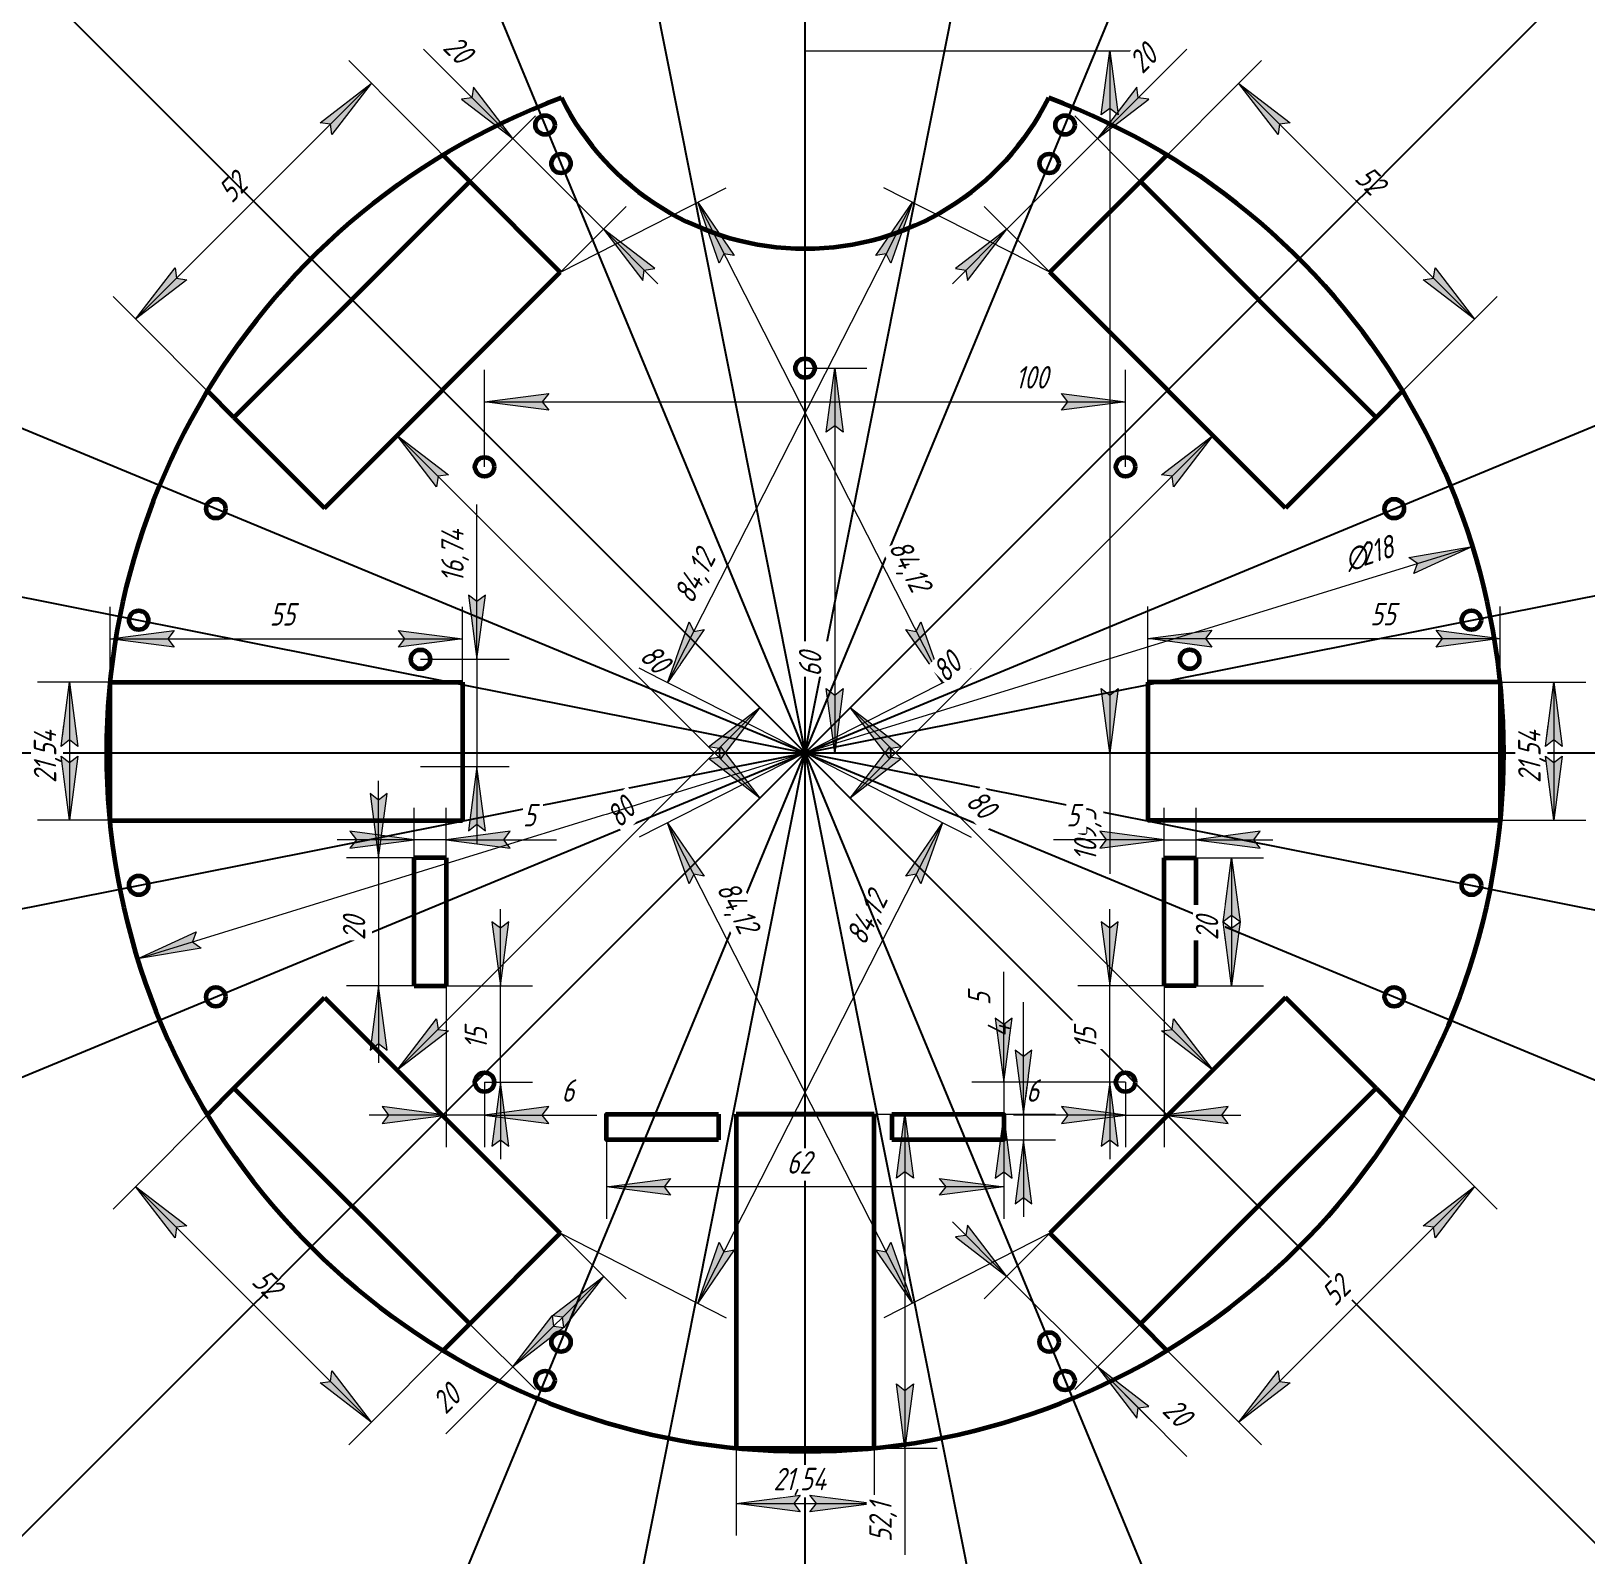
# Model space of a CAD drawing. Header units: millimetres. Extents: x 182 to 425, y -122 to 116.
import ezdxf

# ---------------------------------------------------------------- set-up
doc = ezdxf.new("R2010")
doc.units = ezdxf.units.MM
doc.linetypes.add('K5LT_BASIC', pattern=[0])
doc.linetypes.add('K5LT_THIN', pattern=[0])
doc.styles.add('KDIMTEXTSTYLE', font='GOST_AU.SHX', dxfattribs={"width": 0.96, "oblique": 15, "height": 5})
doc.styles.add('KTEXTSTYLE', font='GOST_AU.SHX', dxfattribs={"width": 0.96, "height": 5})
doc.dimstyles.new('KDIMSTYLE (1.00)', dxfattribs={"dimtxt": 5, "dimasz": 1, "dimexe": 2, "dimexo": 0, "dimgap": 1, "dimtad": 1, "dimtxsty": 'KDIMTEXTSTYLE', "dimsah": 1, "dimcen": 0, "dimdle": 1, "dimadec": 0, "dimazin": 0, "dimtfac": 0.667, "dimtmove": 0, "dimatfit": 3, "dimfxl": 1, "dimtvp": 1, "dimtolj": 1, "dimtzin": 0, "dimarcsym": 0})

# ---------------------------------------------------------------- blocks, each defined once
blk = doc.blocks.new('D0')
for points in [[(351.9, 102.65), (350.59, 112.65), (349.27, 102.65), (350.59, 103.65)], [(350.59, 3.15), (351.9, 13.15), (350.59, 12.15), (349.27, 13.15)]]:
    blk.add_hatch(color=7).paths.add_polyline_path(points)
at = {"color": 7, "linetype": 'K5LT_THIN', "lineweight": 18}
for p, q in [((303.05, 112.65), (355.59, 112.65)), ((349.27, 102.65), (350.59, 112.65)), ((350.59, 112.65), (351.9, 102.65)), ((350.59, 112.65), (350.59, 3.15)), ((350.59, 103.65), (349.27, 102.65)), ((351.9, 102.65), (350.59, 103.65)), ((350.59, 3.15), (349.27, 13.15)), ((349.27, 13.15), (350.59, 12.15)), ((350.59, 12.15), (351.9, 13.15)), ((351.9, 13.15), (350.59, 3.15)), ((303.05, 3.15), (355.59, 3.15)), ((350.59, 3.15), (350.59, -1.85))]:
    blk.add_line(p, q, dxfattribs=at)
blk.add_wipeout([(349.59, -13.74), (344.59, -13.74), (344.59, -4.25), (349.59, -4.25)])
blk.add_line((350.59, -1.85), (350.59, -15.74), dxfattribs=at)
at = {"color": 7, "insert": (345.01, -13.74), "char_height": 3.5, "attachment_point": 1, "rotation": 90, "style": 'KTEXTSTYLE'}
blk.add_mtext('\\H3.5;\\W0.965;\\Q15;\\Q15;109,5', dxfattribs=at)
blk = doc.blocks.new('KDIMARROW_01')
blk.add_hatch(color=0).paths.add_polyline_path([(0, 0), (-10, 1.32), (-9, 0), (-10, -1.32)])
at = {"color": 0, "linetype": 'K5LT_THIN', "lineweight": 18}
for p, q in [((-9, 0), (-10, 1.32)), ((-10, 1.32), (0, 0)), ((0, 0), (-10, -1.32)), ((-10, -1.32), (-9, 0)), ((0, 0), (-1, 0))]:
    blk.add_line(p, q, dxfattribs=at)
blk = doc.blocks.new('D1')
for points in [[(257.44, 98.96), (251.3, 106.96), (251.08, 105.33), (249.44, 105.1)], [(279.59, 78.68), (271.58, 84.82), (277.72, 76.82), (277.95, 78.46)]]:
    blk.add_hatch(color=7).paths.add_polyline_path(points)
at = {"color": 7, "linetype": 'K5LT_THIN', "lineweight": 18}
for p, q in [((251.3, 106.96), (251.08, 105.33)), ((257.44, 98.96), (251.3, 106.96)), ((251.08, 105.33), (249.44, 105.1)), ((249.44, 105.1), (257.44, 98.96)), ((257.44, 98.96), (250.37, 106.03)), ((250.72, 92.24), (260.98, 102.5)), ((257.44, 98.96), (271.58, 84.82)), ((264.87, 78.1), (275.12, 88.36)), ((271.58, 84.82), (277.72, 76.82)), ((279.59, 78.68), (271.58, 84.82)), ((271.58, 84.82), (280.07, 76.33)), ((277.72, 76.82), (277.95, 78.46)), ((277.95, 78.46), (279.59, 78.68))]:
    blk.add_line(p, q, dxfattribs=at)
blk.add_wipeout([(245.62, 112.2), (249.15, 115.73), (253.03, 111.85), (249.5, 108.32)])
for p, q in [((250.37, 106.03), (243.5, 112.91)), ((257.44, 98.96), (248.96, 107.45))]:
    blk.add_line(p, q, dxfattribs=at)
at = {"color": 7, "insert": (248.85, 115.43), "char_height": 3.5, "attachment_point": 1, "rotation": 315, "style": 'KTEXTSTYLE'}
blk.add_mtext('\\H3.5;\\W0.965;\\Q15;\\Q15;20', dxfattribs=at)
blk = doc.blocks.new('KDIMARROW_02')
blk.add_hatch(color=0).paths.add_polyline_path([(9, 0), (10, 1.32), (0, 0), (10, -1.32)])
at = {"color": 0, "linetype": 'K5LT_THIN', "lineweight": 18}
for p, q in [((0, 0), (-1, 0)), ((10, 1.32), (0, 0)), ((0, 0), (10, -1.32)), ((0, 0), (12, 0)), ((9, 0), (10, 1.32)), ((10, -1.32), (9, 0))]:
    blk.add_line(p, q, dxfattribs=at)
blk = doc.blocks.new('D2')
for points in [[(229.24, 99.58), (235.38, 107.58), (227.38, 101.44), (229.02, 101.22)], [(198.61, 70.81), (206.61, 76.95), (204.98, 77.18), (204.75, 78.82)]]:
    blk.add_hatch(color=7).paths.add_polyline_path(points)
at = {"color": 7, "linetype": 'K5LT_THIN', "lineweight": 18}
for p, q in [((250.72, 92.24), (231.85, 111.12)), ((227.38, 101.44), (235.38, 107.58)), ((235.38, 107.58), (229.24, 99.58)), ((229.02, 101.22), (227.38, 101.44)), ((229.24, 99.58), (229.02, 101.22)), ((198.61, 70.81), (204.75, 78.82)), ((204.75, 78.82), (204.98, 77.18)), ((206.61, 76.95), (198.61, 70.81)), ((204.98, 77.18), (206.61, 76.95)), ((213.95, 55.47), (195.08, 74.35))]:
    blk.add_line(p, q, dxfattribs=at)
blk.add_wipeout([(214.37, 87.98), (210.83, 91.51), (214.53, 95.21), (218.06, 91.68)])
blk.add_line((235.38, 107.58), (198.61, 70.81), dxfattribs=at)
at = {"color": 7, "insert": (211.13, 91.22), "char_height": 3.5, "attachment_point": 1, "rotation": 45, "style": 'KTEXTSTYLE'}
blk.add_mtext('\\H3.5;\\W0.965;\\Q15;\\Q15;52', dxfattribs=at)
blk = doc.blocks.new('D3')
for points in [[(247.42, 46.52), (239.42, 52.66), (245.56, 44.66), (245.79, 46.29)], [(295.99, -3.91), (289.85, 4.09), (289.63, 2.45), (287.99, 2.23)]]:
    blk.add_hatch(color=7).paths.add_polyline_path(points)
at = {"color": 7, "linetype": 'K5LT_THIN', "lineweight": 18}
for p, q in [((246.48, 59.72), (235.89, 49.12)), ((239.42, 52.66), (247.42, 46.52)), ((245.56, 44.66), (239.42, 52.66)), ((245.79, 46.29), (245.56, 44.66)), ((247.42, 46.52), (245.79, 46.29)), ((287.99, 2.23), (289.63, 2.45)), ((289.63, 2.45), (289.85, 4.09)), ((289.85, 4.09), (295.99, -3.91)), ((303.05, 3.15), (292.46, -7.45)), ((295.99, -3.91), (287.99, 2.23))]:
    blk.add_line(p, q, dxfattribs=at)
blk.add_wipeout([(276.29, 17.2), (279.82, 20.74), (283.71, 16.85), (280.17, 13.32)])
blk.add_line((239.42, 52.66), (295.99, -3.91), dxfattribs=at)
at = {"color": 7, "insert": (279.53, 20.44), "char_height": 3.5, "attachment_point": 1, "rotation": 315, "style": 'KTEXTSTYLE'}
blk.add_mtext('\\H3.5;\\W0.965;\\Q15;\\Q15;80', dxfattribs=at)
blk = doc.blocks.new('D4')
for points in [[(292.01, 80.71), (286.3, 89.02), (289.67, 79.51), (290.39, 81)], [(324.48, 14.07), (321.12, 23.57), (320.4, 22.09), (318.77, 22.38)]]:
    blk.add_hatch(color=7).paths.add_polyline_path(points)
at = {"color": 7, "linetype": 'K5LT_THIN', "lineweight": 18}
for p, q in [((264.87, 78.1), (290.75, 91.29)), ((286.3, 89.02), (292.01, 80.71)), ((289.67, 79.51), (286.3, 89.02)), ((290.39, 81), (289.67, 79.51)), ((292.01, 80.71), (290.39, 81)), ((324.48, 14.07), (318.77, 22.38)), ((318.77, 22.38), (320.4, 22.09)), ((320.4, 22.09), (321.12, 23.57)), ((321.12, 23.57), (324.48, 14.07)), ((303.05, 3.15), (328.94, 16.34))]:
    blk.add_line(p, q, dxfattribs=at)
blk.add_wipeout([(315.06, 34.77), (319.51, 37.03), (323.94, 28.34), (319.49, 26.07)])
blk.add_line((286.3, 89.02), (324.48, 14.07), dxfattribs=at)
at = {"color": 7, "insert": (319.14, 36.84), "char_height": 3.5, "attachment_point": 1, "rotation": 296.9958, "style": 'KTEXTSTYLE'}
blk.add_mtext('\\H3.5;\\W0.965;\\Q15;\\Q15;84,12', dxfattribs=at)
blk = doc.blocks.new('D5')
blk.add_hatch(color=7).paths.add_polyline_path([(328.37, 76.82), (334.51, 84.82), (326.51, 78.68), (328.15, 78.46)])
at = {"color": 7, "linetype": 'K5LT_THIN', "lineweight": 18}
for p, q in [((348.66, 98.96), (355.73, 106.03)), ((348.66, 98.96), (356.66, 105.1)), ((356.66, 105.1), (355.02, 105.33)), ((355.37, 92.24), (345.12, 102.5)), ((348.66, 98.96), (334.51, 84.82)), ((341.23, 78.1), (330.98, 88.36)), ((334.51, 84.82), (326.03, 76.33)), ((334.51, 84.82), (326.51, 78.68)), ((328.37, 76.82), (334.51, 84.82)), ((326.51, 78.68), (328.15, 78.46)), ((328.15, 78.46), (328.37, 76.82))]:
    blk.add_line(p, q, dxfattribs=at)
blk.add_wipeout([(356.43, 108.15), (352.9, 111.69), (356.78, 115.57), (360.32, 112.04)])
blk.add_hatch(color=7).paths.add_polyline_path([(348.66, 98.96), (356.66, 105.1), (355.02, 105.33), (354.8, 106.96)])
for p, q in [((355.73, 106.03), (362.6, 112.91)), ((348.66, 98.96), (357.14, 107.45)), ((354.8, 106.96), (348.66, 98.96)), ((355.02, 105.33), (354.8, 106.96))]:
    blk.add_line(p, q, dxfattribs=at)
at = {"color": 7, "insert": (353.2, 111.39), "char_height": 3.5, "attachment_point": 1, "rotation": 45, "style": 'KTEXTSTYLE'}
blk.add_mtext('\\H3.5;\\W0.965;\\Q15;\\Q15;20', dxfattribs=at)
blk = doc.blocks.new('D6')
for points in [[(378.72, 101.44), (370.72, 107.58), (376.86, 99.58), (377.08, 101.22)], [(407.49, 70.81), (401.35, 78.82), (401.12, 77.18), (399.48, 76.95)]]:
    blk.add_hatch(color=7).paths.add_polyline_path(points)
at = {"color": 7, "linetype": 'K5LT_THIN', "lineweight": 18}
for p, q in [((355.37, 92.24), (374.25, 111.12)), ((370.72, 107.58), (378.72, 101.44)), ((376.86, 99.58), (370.72, 107.58)), ((377.08, 101.22), (376.86, 99.58)), ((378.72, 101.44), (377.08, 101.22)), ((401.12, 77.18), (401.35, 78.82)), ((401.35, 78.82), (407.49, 70.81)), ((399.48, 76.95), (401.12, 77.18)), ((407.49, 70.81), (399.48, 76.95)), ((392.14, 55.47), (411.02, 74.35))]:
    blk.add_line(p, q, dxfattribs=at)
blk.add_wipeout([(387.88, 91.83), (391.42, 95.36), (395.11, 91.67), (391.58, 88.14)])
blk.add_line((370.72, 107.58), (407.49, 70.81), dxfattribs=at)
at = {"color": 7, "insert": (391.12, 95.06), "char_height": 3.5, "attachment_point": 1, "rotation": 315, "style": 'KTEXTSTYLE'}
blk.add_mtext('\\H3.5;\\W0.965;\\Q15;\\Q15;52', dxfattribs=at)
blk = doc.blocks.new('D7')
for points in [[(360.54, 44.66), (366.68, 52.66), (358.67, 46.52), (360.31, 46.29)], [(310.11, -3.91), (318.11, 2.23), (316.47, 2.45), (316.25, 4.09)]]:
    blk.add_hatch(color=7).paths.add_polyline_path(points)
at = {"color": 7, "linetype": 'K5LT_THIN', "lineweight": 18}
for p, q in [((359.62, 59.72), (370.21, 49.12)), ((358.67, 46.52), (366.68, 52.66)), ((366.68, 52.66), (360.54, 44.66)), ((360.31, 46.29), (358.67, 46.52)), ((360.54, 44.66), (360.31, 46.29)), ((303.05, 3.15), (313.64, -7.45)), ((310.11, -3.91), (316.25, 4.09)), ((316.25, 4.09), (316.47, 2.45)), ((316.47, 2.45), (318.11, 2.23)), ((318.11, 2.23), (310.11, -3.91))]:
    blk.add_line(p, q, dxfattribs=at)
blk.add_wipeout([(325.76, 13.16), (322.23, 16.69), (326.11, 20.57), (329.65, 17.04)])
blk.add_line((366.68, 52.66), (310.11, -3.91), dxfattribs=at)
at = {"color": 7, "insert": (322.53, 16.39), "char_height": 3.5, "attachment_point": 1, "rotation": 45, "style": 'KTEXTSTYLE'}
blk.add_mtext('\\H3.5;\\W0.965;\\Q15;\\Q15;80', dxfattribs=at)
blk = doc.blocks.new('D8')
for points in [[(316.43, 79.51), (319.8, 89.02), (314.09, 80.71), (315.71, 81)], [(281.61, 14.07), (287.33, 22.38), (285.7, 22.09), (284.98, 23.57)]]:
    blk.add_hatch(color=7).paths.add_polyline_path(points)
at = {"color": 7, "linetype": 'K5LT_THIN', "lineweight": 18}
for p, q in [((341.23, 78.1), (315.34, 91.29)), ((314.09, 80.71), (319.8, 89.02)), ((319.8, 89.02), (316.43, 79.51)), ((315.71, 81), (314.09, 80.71)), ((316.43, 79.51), (315.71, 81)), ((281.61, 14.07), (284.98, 23.57)), ((287.33, 22.38), (281.61, 14.07)), ((284.98, 23.57), (285.7, 22.09)), ((285.7, 22.09), (287.33, 22.38)), ((303.05, 3.15), (277.16, 16.34))]:
    blk.add_line(p, q, dxfattribs=at)
blk.add_wipeout([(286.42, 25.71), (281.97, 27.98), (286.4, 36.67), (290.85, 34.41)])
blk.add_line((319.8, 89.02), (281.61, 14.07), dxfattribs=at)
at = {"color": 7, "insert": (282.35, 27.79), "char_height": 3.5, "attachment_point": 1, "rotation": 63.0042, "style": 'KTEXTSTYLE'}
blk.add_mtext('\\H3.5;\\W0.965;\\Q15;\\Q15;84,12', dxfattribs=at)
blk = doc.blocks.new('D9')
for points in [[(265.44, -86.53), (271.58, -78.53), (263.58, -84.67), (265.22, -84.89)], [(257.44, -92.67), (265.44, -86.53), (263.81, -86.3), (263.58, -84.67)]]:
    blk.add_hatch(color=7).paths.add_polyline_path(points)
at = {"color": 7, "linetype": 'K5LT_THIN', "lineweight": 18}
for p, q in [((264.87, -71.81), (275.12, -82.06)), ((257.44, -92.67), (271.58, -78.53)), ((263.58, -84.67), (271.58, -78.53)), ((271.58, -78.53), (265.44, -86.53)), ((257.44, -92.67), (263.58, -84.67)), ((263.58, -84.67), (263.81, -86.3)), ((265.22, -84.89), (263.58, -84.67)), ((265.44, -86.53), (265.22, -84.89)), ((265.44, -86.53), (257.44, -92.67)), ((263.81, -86.3), (265.44, -86.53)), ((257.44, -92.67), (253.91, -96.2))]:
    blk.add_line(p, q, dxfattribs=at)
blk.add_wipeout([(247.74, -100.95), (244.21, -97.42), (248.09, -93.54), (251.62, -97.07)])
for p, q in [((250.72, -85.95), (260.98, -96.2)), ((253.91, -96.2), (247.03, -103.08))]:
    blk.add_line(p, q, dxfattribs=at)
at = {"color": 7, "insert": (244.51, -97.72), "char_height": 3.5, "attachment_point": 1, "rotation": 45, "style": 'KTEXTSTYLE'}
blk.add_mtext('\\H3.5;\\W0.965;\\Q15;\\Q15;20', dxfattribs=at)
blk = doc.blocks.new('D10')
for points in [[(206.61, -70.66), (198.61, -64.52), (204.75, -72.52), (204.98, -70.88)], [(235.38, -101.29), (229.24, -93.29), (229.02, -94.93), (227.38, -95.15)]]:
    blk.add_hatch(color=7).paths.add_polyline_path(points)
at = {"color": 7, "linetype": 'K5LT_THIN', "lineweight": 18}
for p, q in [((213.95, -49.18), (195.08, -68.06)), ((198.61, -64.52), (206.61, -70.66)), ((204.75, -72.52), (198.61, -64.52)), ((204.98, -70.88), (204.75, -72.52)), ((206.61, -70.66), (204.98, -70.88)), ((250.72, -85.95), (231.85, -104.82)), ((229.02, -94.93), (229.24, -93.29)), ((229.24, -93.29), (235.38, -101.29)), ((227.38, -95.15), (229.02, -94.93)), ((235.38, -101.29), (227.38, -95.15))]:
    blk.add_line(p, q, dxfattribs=at)
blk.add_wipeout([(215.78, -80.27), (219.31, -76.74), (223.01, -80.43), (219.47, -83.97)])
blk.add_line((235.38, -101.29), (198.61, -64.52), dxfattribs=at)
at = {"color": 7, "insert": (219.02, -77.04), "char_height": 3.5, "attachment_point": 1, "rotation": 315, "style": 'KTEXTSTYLE'}
blk.add_mtext('\\H3.5;\\W0.965;\\Q15;\\Q15;52', dxfattribs=at)
blk = doc.blocks.new('D11')
for points in [[(289.85, 2.2), (295.99, 10.21), (287.99, 4.07), (289.63, 3.84)], [(239.42, -46.36), (247.42, -40.22), (245.79, -40), (245.56, -38.36)]]:
    blk.add_hatch(color=7).paths.add_polyline_path(points)
at = {"color": 7, "linetype": 'K5LT_THIN', "lineweight": 18}
for p, q in [((303.05, 3.15), (292.46, 13.74)), ((287.99, 4.07), (295.99, 10.21)), ((295.99, 10.21), (289.85, 2.2)), ((289.63, 3.84), (287.99, 4.07)), ((289.85, 2.2), (289.63, 3.84)), ((239.42, -46.36), (245.56, -38.36)), ((245.56, -38.36), (245.79, -40)), ((247.42, -40.22), (239.42, -46.36)), ((245.79, -40), (247.42, -40.22)), ((246.48, -53.42), (235.89, -42.83))]:
    blk.add_line(p, q, dxfattribs=at)
blk.add_wipeout([(274.88, -9.49), (271.34, -5.96), (275.23, -2.08), (278.76, -5.61)])
blk.add_line((239.42, -46.36), (295.99, 10.21), dxfattribs=at)
at = {"color": 7, "insert": (271.64, -6.26), "char_height": 3.5, "attachment_point": 1, "rotation": 45, "style": 'KTEXTSTYLE'}
blk.add_mtext('\\H3.5;\\W0.965;\\Q15;\\Q15;80', dxfattribs=at)
blk = doc.blocks.new('D12')
blk.add_hatch(color=7).paths.add_polyline_path([(286.3, -82.73), (292.01, -74.41), (290.39, -74.71), (289.67, -73.22)])
at = {"color": 7, "linetype": 'K5LT_THIN', "lineweight": 18}
for p, q in [((303.05, 3.15), (328.94, -10.04)), ((324.48, -7.77), (321.12, -17.28)), ((321.12, -17.28), (320.4, -15.79)), ((264.87, -71.81), (290.75, -85)), ((286.3, -82.73), (289.67, -73.22)), ((292.01, -74.41), (286.3, -82.73)), ((289.67, -73.22), (290.39, -74.71)), ((290.39, -74.71), (292.01, -74.41))]:
    blk.add_line(p, q, dxfattribs=at)
blk.add_wipeout([(313.28, -27.56), (308.83, -25.3), (313.26, -16.6), (317.71, -18.87)])
blk.add_hatch(color=7).paths.add_polyline_path([(321.12, -17.28), (324.48, -7.77), (318.77, -16.08), (320.4, -15.79)])
for p, q in [((286.3, -82.73), (324.48, -7.77)), ((318.77, -16.08), (324.48, -7.77)), ((320.4, -15.79), (318.77, -16.08))]:
    blk.add_line(p, q, dxfattribs=at)
at = {"color": 7, "insert": (309.2, -25.49), "char_height": 3.5, "attachment_point": 1, "rotation": 63.0042, "style": 'KTEXTSTYLE'}
blk.add_mtext('\\H3.5;\\W0.965;\\Q15;\\Q15;84,12', dxfattribs=at)
blk = doc.blocks.new('D13')
blk.add_hatch(color=7).paths.add_polyline_path([(334.51, -78.53), (328.37, -70.52), (328.15, -72.16), (326.51, -72.39)])
at = {"color": 7, "linetype": 'K5LT_THIN', "lineweight": 18}
for p, q in [((334.51, -78.53), (326.03, -70.04)), ((328.15, -72.16), (326.51, -72.39)), ((326.51, -72.39), (334.51, -78.53)), ((328.37, -70.52), (328.15, -72.16)), ((334.51, -78.53), (328.37, -70.52)), ((341.23, -71.81), (330.98, -82.06)), ((348.66, -92.67), (334.51, -78.53)), ((355.37, -85.95), (345.12, -96.2)), ((348.66, -92.67), (354.8, -100.67)), ((348.66, -92.67), (355.73, -99.74)), ((354.8, -100.67), (355.02, -99.03))]:
    blk.add_line(p, q, dxfattribs=at)
blk.add_wipeout([(357.85, -100.45), (361.38, -96.91), (365.26, -100.8), (361.73, -104.33)])
blk.add_hatch(color=7).paths.add_polyline_path([(356.66, -98.81), (348.66, -92.67), (354.8, -100.67), (355.02, -99.03)])
for p, q in [((356.66, -98.81), (348.66, -92.67)), ((348.66, -92.67), (357.14, -101.15)), ((355.02, -99.03), (356.66, -98.81)), ((355.73, -99.74), (362.6, -106.61))]:
    blk.add_line(p, q, dxfattribs=at)
at = {"color": 7, "insert": (361.08, -97.21), "char_height": 3.5, "attachment_point": 1, "rotation": 315, "style": 'KTEXTSTYLE'}
blk.add_mtext('\\H3.5;\\W0.965;\\Q15;\\Q15;20', dxfattribs=at)
blk = doc.blocks.new('D14')
for points in [[(401.35, -72.52), (407.49, -64.52), (399.48, -70.66), (401.12, -70.88)], [(370.72, -101.29), (378.72, -95.15), (377.08, -94.93), (376.86, -93.29)]]:
    blk.add_hatch(color=7).paths.add_polyline_path(points)
at = {"color": 7, "linetype": 'K5LT_THIN', "lineweight": 18}
for p, q in [((392.14, -49.18), (411.02, -68.06)), ((399.48, -70.66), (407.49, -64.52)), ((407.49, -64.52), (401.35, -72.52)), ((401.12, -70.88), (399.48, -70.66)), ((401.35, -72.52), (401.12, -70.88)), ((355.37, -85.95), (374.25, -104.82)), ((370.72, -101.29), (376.86, -93.29)), ((376.86, -93.29), (377.08, -94.93)), ((378.72, -95.15), (370.72, -101.29)), ((377.08, -94.93), (378.72, -95.15))]:
    blk.add_line(p, q, dxfattribs=at)
blk.add_wipeout([(386.47, -84.12), (382.94, -80.59), (386.63, -76.9), (390.16, -80.43)])
blk.add_line((370.72, -101.29), (407.49, -64.52), dxfattribs=at)
at = {"color": 7, "insert": (383.24, -80.89), "char_height": 3.5, "attachment_point": 1, "rotation": 45, "style": 'KTEXTSTYLE'}
blk.add_mtext('\\H3.5;\\W0.965;\\Q15;\\Q15;52', dxfattribs=at)
blk = doc.blocks.new('D15')
for points in [[(318.11, 4.07), (310.11, 10.21), (316.25, 2.2), (316.47, 3.84)], [(366.68, -46.36), (360.54, -38.36), (360.31, -40), (358.67, -40.22)]]:
    blk.add_hatch(color=7).paths.add_polyline_path(points)
at = {"color": 7, "linetype": 'K5LT_THIN', "lineweight": 18}
for p, q in [((303.05, 3.15), (313.64, 13.74)), ((310.11, 10.21), (318.11, 4.07)), ((316.25, 2.2), (310.11, 10.21)), ((316.47, 3.84), (316.25, 2.2)), ((318.11, 4.07), (316.47, 3.84)), ((360.31, -40), (360.54, -38.36)), ((360.54, -38.36), (366.68, -46.36)), ((358.67, -40.22), (360.31, -40)), ((366.68, -46.36), (358.67, -40.22)), ((359.62, -53.42), (370.21, -42.83))]:
    blk.add_line(p, q, dxfattribs=at)
blk.add_wipeout([(327.18, -5.45), (330.71, -1.92), (334.59, -5.8), (331.06, -9.33)])
blk.add_line((366.68, -46.36), (310.11, 10.21), dxfattribs=at)
at = {"color": 7, "insert": (330.41, -2.22), "char_height": 3.5, "attachment_point": 1, "rotation": 315, "style": 'KTEXTSTYLE'}
blk.add_mtext('\\H3.5;\\W0.965;\\Q15;\\Q15;80', dxfattribs=at)
blk = doc.blocks.new('D16')
blk.add_hatch(color=7).paths.add_polyline_path([(319.8, -82.73), (316.43, -73.22), (315.71, -74.71), (314.09, -74.41)])
at = {"color": 7, "linetype": 'K5LT_THIN', "lineweight": 18}
for p, q in [((303.05, 3.15), (277.16, -10.04)), ((284.98, -17.28), (281.61, -7.77)), ((285.7, -15.79), (284.98, -17.28)), ((341.23, -71.81), (315.34, -85)), ((319.8, -82.73), (314.09, -74.41)), ((314.09, -74.41), (315.71, -74.71)), ((315.71, -74.71), (316.43, -73.22)), ((316.43, -73.22), (319.8, -82.73))]:
    blk.add_line(p, q, dxfattribs=at)
blk.add_wipeout([(288.21, -18.51), (292.66, -16.24), (297.09, -24.94), (292.64, -27.2)])
blk.add_hatch(color=7).paths.add_polyline_path([(287.33, -16.08), (281.61, -7.77), (284.98, -17.28), (285.7, -15.79)])
for p, q in [((281.61, -7.77), (287.33, -16.08)), ((319.8, -82.73), (281.61, -7.77)), ((287.33, -16.08), (285.7, -15.79))]:
    blk.add_line(p, q, dxfattribs=at)
at = {"color": 7, "insert": (292.28, -16.43), "char_height": 3.5, "attachment_point": 1, "rotation": 296.9958, "style": 'KTEXTSTYLE'}
blk.add_mtext('\\H3.5;\\W0.965;\\Q15;\\Q15;84,12', dxfattribs=at)
blk = doc.blocks.new('D17')
for points in [[(343.05, -54.68), (353.05, -53.36), (343.05, -52.05), (344.05, -53.36)], [(368.05, -53.36), (369.05, -52.05), (359.05, -53.36), (369.05, -54.68)]]:
    blk.add_hatch(color=7).paths.add_polyline_path(points)
at = {"color": 7, "linetype": 'K5LT_THIN', "lineweight": 18}
for p, q in [((359.05, -33.23), (359.05, -58.36)), ((353.05, -48.23), (353.05, -58.36)), ((353.05, -53.36), (343.05, -52.05)), ((343.05, -52.05), (344.05, -53.36)), ((344.05, -53.36), (343.05, -54.68)), ((343.05, -54.68), (353.05, -53.36)), ((353.05, -53.36), (343.05, -53.36)), ((353.05, -53.36), (359.05, -53.36)), ((369.05, -52.05), (359.05, -53.36)), ((359.05, -53.36), (369.05, -54.68)), ((359.05, -53.36), (371.05, -53.36)), ((368.05, -53.36), (369.05, -52.05)), ((369.05, -54.68), (368.05, -53.36))]:
    blk.add_line(p, q, dxfattribs=at)
blk.add_wipeout([(337.55, -52.36), (337.55, -47.37), (340.91, -47.37), (340.91, -52.36)])
for p, q in [((343.05, -53.36), (335.55, -53.36)), ((353.05, -53.36), (341.05, -53.36))]:
    blk.add_line(p, q, dxfattribs=at)
at = {"color": 7, "insert": (337.55, -47.79), "char_height": 3.5, "attachment_point": 1, "style": 'KTEXTSTYLE'}
blk.add_mtext('\\H3.5;\\W0.965;\\Q15;\\Q15;6', dxfattribs=at)
blk = doc.blocks.new('D18')
at = {"color": 7, "linetype": 'K5LT_THIN', "lineweight": 18}
for p, q in [((364.05, -13.23), (374.59, -13.23)), ((364.05, -33.23), (374.59, -33.23))]:
    blk.add_line(p, q, dxfattribs=at)
blk.add_wipeout([(368.59, -26.09), (363.59, -26.09), (363.59, -20.6), (368.59, -20.6)])
for points in [[(370.91, -23.23), (369.59, -13.23), (368.27, -23.23), (369.59, -22.23)], [(369.59, -33.23), (370.91, -23.23), (369.59, -24.23), (368.27, -23.23)]]:
    blk.add_hatch(color=7).paths.add_polyline_path(points)
for p, q in [((368.27, -23.23), (369.59, -13.23)), ((369.59, -13.23), (370.91, -23.23)), ((369.59, -13.23), (369.59, -33.23)), ((369.59, -22.23), (368.27, -23.23)), ((369.59, -33.23), (368.27, -23.23)), ((368.27, -23.23), (369.59, -24.23)), ((370.91, -23.23), (369.59, -22.23)), ((369.59, -24.23), (370.91, -23.23)), ((370.91, -23.23), (369.59, -33.23))]:
    blk.add_line(p, q, dxfattribs=at)
at = {"color": 7, "insert": (364.01, -26.09), "char_height": 3.5, "attachment_point": 1, "rotation": 90, "style": 'KTEXTSTYLE'}
blk.add_mtext('\\H3.5;\\W0.965;\\Q15;\\Q15;20', dxfattribs=at)
blk = doc.blocks.new('D19')
for points in [[(349.05, -11.73), (359.05, -10.42), (349.05, -9.1), (350.05, -10.42)], [(373.05, -10.42), (374.05, -9.1), (364.05, -10.42), (374.05, -11.73)]]:
    blk.add_hatch(color=7).paths.add_polyline_path(points)
at = {"color": 7, "linetype": 'K5LT_THIN', "lineweight": 18}
for p, q in [((359.05, -13.23), (359.05, -5.42)), ((364.05, -13.23), (364.05, -5.42)), ((359.05, -10.42), (349.05, -9.1)), ((349.05, -9.1), (350.05, -10.42)), ((374.05, -9.1), (364.05, -10.42)), ((373.05, -10.42), (374.05, -9.1)), ((350.05, -10.42), (349.05, -11.73)), ((349.05, -11.73), (359.05, -10.42)), ((359.05, -10.42), (349.05, -10.42)), ((359.05, -10.42), (364.05, -10.42)), ((364.05, -10.42), (374.05, -11.73)), ((364.05, -10.42), (376.05, -10.42)), ((374.05, -11.73), (373.05, -10.42))]:
    blk.add_line(p, q, dxfattribs=at)
blk.add_wipeout([(343.83, -9.42), (343.83, -4.42), (346.92, -4.42), (346.92, -9.42)])
for p, q in [((349.05, -10.42), (341.83, -10.42)), ((359.05, -10.42), (347.05, -10.42))]:
    blk.add_line(p, q, dxfattribs=at)
at = {"color": 7, "insert": (343.83, -4.84), "char_height": 3.5, "attachment_point": 1, "style": 'KTEXTSTYLE'}
blk.add_mtext('\\H3.5;\\W0.965;\\Q15;\\Q15;5', dxfattribs=at)
blk = doc.blocks.new('D20')
for points in [[(350.59, -33.23), (351.9, -23.23), (350.59, -24.23), (349.27, -23.23)], [(351.9, -58.23), (350.59, -48.23), (349.27, -58.23), (350.59, -57.23)]]:
    blk.add_hatch(color=7).paths.add_polyline_path(points)
at = {"color": 7, "linetype": 'K5LT_THIN', "lineweight": 18}
for p, q in [((350.59, -33.23), (350.59, -21.23)), ((350.59, -24.23), (349.27, -23.23)), ((349.27, -23.23), (350.59, -33.23)), ((350.59, -33.23), (351.9, -23.23)), ((351.9, -23.23), (350.59, -24.23)), ((359.05, -33.23), (345.59, -33.23)), ((353.05, -48.23), (345.59, -48.23)), ((350.59, -48.23), (349.27, -58.23)), ((351.9, -58.23), (350.59, -48.23)), ((350.59, -48.23), (350.59, -60.23)), ((349.27, -58.23), (350.59, -57.23)), ((350.59, -57.23), (351.9, -58.23))]:
    blk.add_line(p, q, dxfattribs=at)
blk.add_wipeout([(349.59, -43.08), (344.59, -43.08), (344.59, -38.57), (349.59, -38.57)])
blk.add_line((350.59, -48.23), (350.59, -33.23), dxfattribs=at)
at = {"color": 7, "insert": (345.01, -43.08), "char_height": 3.5, "attachment_point": 1, "rotation": 90, "style": 'KTEXTSTYLE'}
blk.add_mtext('\\H3.5;\\W0.965;\\Q15;\\Q15;15', dxfattribs=at)
blk = doc.blocks.new('D21')
for points in [[(247.05, -53.36), (237.05, -52.05), (238.05, -53.36), (237.05, -54.68)], [(262.05, -53.36), (263.05, -52.05), (253.05, -53.36), (263.05, -54.68)]]:
    blk.add_hatch(color=7).paths.add_polyline_path(points)
at = {"color": 7, "linetype": 'K5LT_THIN', "lineweight": 18}
for p, q in [((247.05, -33.23), (247.05, -58.36)), ((253.05, -48.23), (253.05, -58.36)), ((247.05, -53.36), (235.05, -53.36)), ((247.05, -53.36), (237.05, -52.05)), ((237.05, -52.05), (238.05, -53.36)), ((238.05, -53.36), (237.05, -54.68)), ((237.05, -54.68), (247.05, -53.36)), ((253.05, -53.36), (247.05, -53.36)), ((263.05, -52.05), (253.05, -53.36)), ((253.05, -53.36), (263.05, -54.68)), ((253.05, -53.36), (263.05, -53.36)), ((262.05, -53.36), (263.05, -52.05)), ((263.05, -54.68), (262.05, -53.36))]:
    blk.add_line(p, q, dxfattribs=at)
blk.add_wipeout([(265.05, -52.36), (265.05, -47.37), (268.41, -47.37), (268.41, -52.36)])
for p, q in [((253.05, -53.36), (265.05, -53.36)), ((263.05, -53.36), (270.55, -53.36))]:
    blk.add_line(p, q, dxfattribs=at)
at = {"color": 7, "insert": (265.05, -47.79), "char_height": 3.5, "attachment_point": 1, "style": 'KTEXTSTYLE'}
blk.add_mtext('\\H3.5;\\W0.965;\\Q15;\\Q15;6', dxfattribs=at)
blk = doc.blocks.new('D22')
for points in [[(236.51, -13.23), (237.83, -3.23), (236.51, -4.23), (235.19, -3.23)], [(237.83, -43.23), (236.51, -33.23), (235.19, -43.23), (236.51, -42.23)]]:
    blk.add_hatch(color=7).paths.add_polyline_path(points)
at = {"color": 7, "linetype": 'K5LT_THIN', "lineweight": 18}
for p, q in [((236.51, -13.23), (236.51, -1.23)), ((236.51, -4.23), (235.19, -3.23)), ((235.19, -3.23), (236.51, -13.23)), ((236.51, -13.23), (237.83, -3.23)), ((237.83, -3.23), (236.51, -4.23)), ((242.05, -13.23), (231.51, -13.23)), ((242.05, -33.23), (231.51, -33.23)), ((236.51, -33.23), (235.19, -43.23)), ((237.83, -43.23), (236.51, -33.23)), ((236.51, -33.23), (236.51, -45.23)), ((235.19, -43.23), (236.51, -42.23)), ((236.51, -42.23), (237.83, -43.23))]:
    blk.add_line(p, q, dxfattribs=at)
blk.add_wipeout([(235.51, -26.09), (230.51, -26.09), (230.51, -20.6), (235.51, -20.6)])
blk.add_line((236.51, -13.23), (236.51, -33.23), dxfattribs=at)
at = {"color": 7, "insert": (230.93, -26.09), "char_height": 3.5, "attachment_point": 1, "rotation": 90, "style": 'KTEXTSTYLE'}
blk.add_mtext('\\H3.5;\\W0.965;\\Q15;\\Q15;20', dxfattribs=at)
blk = doc.blocks.new('D23')
for points in [[(232.05, -11.73), (242.05, -10.42), (232.05, -9.1), (233.05, -10.42)], [(256.05, -10.42), (257.05, -9.1), (247.05, -10.42), (257.05, -11.73)]]:
    blk.add_hatch(color=7).paths.add_polyline_path(points)
at = {"color": 7, "linetype": 'K5LT_THIN', "lineweight": 18}
for p, q in [((242.05, -13.23), (242.05, -5.42)), ((247.05, -13.23), (247.05, -5.42)), ((242.05, -10.42), (232.05, -9.1)), ((232.05, -9.1), (233.05, -10.42)), ((257.05, -9.1), (247.05, -10.42)), ((256.05, -10.42), (257.05, -9.1)), ((242.05, -10.42), (230.05, -10.42)), ((233.05, -10.42), (232.05, -11.73)), ((232.05, -11.73), (242.05, -10.42)), ((247.05, -10.42), (242.05, -10.42)), ((247.05, -10.42), (257.05, -11.73)), ((247.05, -10.42), (257.05, -10.42)), ((257.05, -11.73), (256.05, -10.42))]:
    blk.add_line(p, q, dxfattribs=at)
blk.add_wipeout([(259.05, -9.42), (259.05, -4.42), (262.14, -4.42), (262.14, -9.42)])
for p, q in [((247.05, -10.42), (259.05, -10.42)), ((257.05, -10.42), (264.27, -10.42))]:
    blk.add_line(p, q, dxfattribs=at)
at = {"color": 7, "insert": (259.05, -4.84), "char_height": 3.5, "attachment_point": 1, "style": 'KTEXTSTYLE'}
blk.add_mtext('\\H3.5;\\W0.965;\\Q15;\\Q15;5', dxfattribs=at)
blk = doc.blocks.new('D24')
for points in [[(255.51, -33.23), (256.83, -23.23), (255.51, -24.23), (254.19, -23.23)], [(256.83, -58.23), (255.51, -48.23), (254.19, -58.23), (255.51, -57.23)]]:
    blk.add_hatch(color=7).paths.add_polyline_path(points)
at = {"color": 7, "linetype": 'K5LT_THIN', "lineweight": 18}
for p, q in [((255.51, -33.23), (255.51, -21.23)), ((255.51, -24.23), (254.19, -23.23)), ((254.19, -23.23), (255.51, -33.23)), ((255.51, -33.23), (256.83, -23.23)), ((256.83, -23.23), (255.51, -24.23)), ((247.05, -33.23), (260.51, -33.23)), ((253.05, -48.23), (260.51, -48.23)), ((255.51, -48.23), (254.19, -58.23)), ((256.83, -58.23), (255.51, -48.23)), ((255.51, -48.23), (255.51, -60.23)), ((254.19, -58.23), (255.51, -57.23)), ((255.51, -57.23), (256.83, -58.23))]:
    blk.add_line(p, q, dxfattribs=at)
blk.add_wipeout([(254.51, -43.08), (249.52, -43.08), (249.52, -38.57), (254.51, -38.57)])
blk.add_line((255.51, -48.23), (255.51, -33.23), dxfattribs=at)
at = {"color": 7, "insert": (249.94, -43.08), "char_height": 3.5, "attachment_point": 1, "rotation": 90, "style": 'KTEXTSTYLE'}
blk.add_mtext('\\H3.5;\\W0.965;\\Q15;\\Q15;15', dxfattribs=at)
blk = doc.blocks.new('D25')
for points in [[(282.05, -65.89), (281.05, -64.58), (282.05, -63.26), (272.05, -64.58)], [(324.05, -65.89), (334.05, -64.58), (324.05, -63.26), (325.05, -64.58)]]:
    blk.add_hatch(color=7).paths.add_polyline_path(points)
at = {"color": 7, "linetype": 'K5LT_THIN', "lineweight": 18}
for p, q in [((272.05, -57.23), (272.05, -69.58)), ((334.05, -57.23), (334.05, -69.58)), ((272.05, -64.58), (282.05, -63.26)), ((282.05, -65.89), (272.05, -64.58)), ((282.05, -63.26), (281.05, -64.58)), ((281.05, -64.58), (282.05, -65.89)), ((325.05, -64.58), (324.05, -63.26)), ((324.05, -63.26), (334.05, -64.58)), ((334.05, -64.58), (324.05, -65.89)), ((324.05, -65.89), (325.05, -64.58))]:
    blk.add_line(p, q, dxfattribs=at)
blk.add_wipeout([(300.19, -63.58), (300.19, -58.58), (305.68, -58.58), (305.68, -63.58)])
blk.add_line((334.05, -64.58), (272.05, -64.58), dxfattribs=at)
at = {"color": 7, "insert": (300.19, -59), "char_height": 3.5, "attachment_point": 1, "style": 'KTEXTSTYLE'}
blk.add_mtext('\\H3.5;\\W0.965;\\Q15;\\Q15;62', dxfattribs=at)
blk = doc.blocks.new('D26')
for points in [[(337.13, -53.23), (338.44, -43.23), (337.13, -44.23), (335.81, -43.23)], [(338.44, -67.23), (337.13, -57.23), (335.81, -67.23), (337.13, -66.23)]]:
    blk.add_hatch(color=7).paths.add_polyline_path(points)
at = {"color": 7, "linetype": 'K5LT_THIN', "lineweight": 18}
for p, q in [((337.13, -44.23), (335.81, -43.23)), ((335.81, -43.23), (337.13, -53.23)), ((337.13, -53.23), (338.44, -43.23)), ((338.44, -43.23), (337.13, -44.23)), ((337.13, -53.23), (337.13, -43.23)), ((334.05, -53.23), (342.13, -53.23)), ((337.13, -53.23), (337.13, -57.23)), ((334.05, -57.23), (342.13, -57.23)), ((337.13, -57.23), (335.81, -67.23)), ((338.44, -67.23), (337.13, -57.23)), ((337.13, -57.23), (337.13, -69.23)), ((335.81, -67.23), (337.13, -66.23)), ((337.13, -66.23), (338.44, -67.23))]:
    blk.add_line(p, q, dxfattribs=at)
blk.add_wipeout([(336.13, -41.23), (331.13, -41.23), (331.13, -37.88), (336.13, -37.88)])
for p, q in [((337.13, -43.23), (337.13, -35.74)), ((337.13, -53.23), (337.13, -41.23))]:
    blk.add_line(p, q, dxfattribs=at)
at = {"color": 7, "insert": (331.55, -41.23), "char_height": 3.5, "attachment_point": 1, "rotation": 90, "style": 'KTEXTSTYLE'}
blk.add_mtext('\\H3.5;\\W0.965;\\Q15;\\Q15;4', dxfattribs=at)
blk = doc.blocks.new('D27')
for points in [[(334.05, -48.23), (335.37, -38.23), (334.05, -39.23), (332.73, -38.23)], [(335.37, -63.23), (334.05, -53.23), (332.73, -63.23), (334.05, -62.23)]]:
    blk.add_hatch(color=7).paths.add_polyline_path(points)
at = {"color": 7, "linetype": 'K5LT_THIN', "lineweight": 18}
for p, q in [((334.05, -39.23), (332.73, -38.23)), ((332.73, -38.23), (334.05, -48.23)), ((334.05, -48.23), (335.37, -38.23)), ((335.37, -38.23), (334.05, -39.23)), ((334.05, -48.23), (334.05, -38.23)), ((353.05, -48.23), (329.05, -48.23)), ((334.05, -48.23), (334.05, -53.23)), ((334.05, -53.23), (332.73, -63.23)), ((335.37, -63.23), (334.05, -53.23)), ((334.05, -53.23), (334.05, -65.23)), ((332.73, -63.23), (334.05, -62.23)), ((334.05, -62.23), (335.37, -63.23))]:
    blk.add_line(p, q, dxfattribs=at)
blk.add_wipeout([(333.05, -36.23), (328.05, -36.23), (328.05, -33.14), (333.05, -33.14)])
for p, q in [((334.05, -38.23), (334.05, -31.02)), ((334.05, -48.23), (334.05, -36.23))]:
    blk.add_line(p, q, dxfattribs=at)
at = {"color": 7, "insert": (328.47, -36.23), "char_height": 3.5, "attachment_point": 1, "rotation": 90, "style": 'KTEXTSTYLE'}
blk.add_mtext('\\H3.5;\\W0.965;\\Q15;\\Q15;5', dxfattribs=at)
blk = doc.blocks.new('D28')
for points in [[(308.99, 53.15), (307.67, 63.15), (306.36, 53.15), (307.67, 54.15)], [(307.67, 3.15), (308.99, 13.15), (307.67, 12.15), (306.36, 13.15)]]:
    blk.add_hatch(color=7).paths.add_polyline_path(points)
at = {"color": 7, "linetype": 'K5LT_THIN', "lineweight": 18}
for p, q in [((303.05, 63.15), (312.67, 63.15)), ((306.36, 53.15), (307.67, 63.15)), ((307.67, 63.15), (308.99, 53.15)), ((307.67, 54.15), (306.36, 53.15)), ((308.99, 53.15), (307.67, 54.15)), ((307.67, 3.15), (306.36, 13.15)), ((306.36, 13.15), (307.67, 12.15)), ((307.67, 12.15), (308.99, 13.15)), ((308.99, 13.15), (307.67, 3.15)), ((303.05, 3.15), (312.67, 3.15))]:
    blk.add_line(p, q, dxfattribs=at)
blk.add_wipeout([(306.67, 15.02), (301.68, 15.02), (301.68, 20.51), (306.67, 20.51)])
blk.add_line((307.67, 63.15), (307.67, 3.15), dxfattribs=at)
at = {"color": 7, "insert": (302.1, 15.02), "char_height": 3.5, "attachment_point": 1, "rotation": 90, "style": 'KTEXTSTYLE'}
blk.add_mtext('\\H3.5;\\W0.965;\\Q15;\\Q15;60', dxfattribs=at)
blk = doc.blocks.new('D29')
blk.add_hatch(color=7).paths.add_polyline_path([(262.05, 57.9), (263.05, 59.21), (253.05, 57.9), (263.05, 56.58)])
at = {"color": 7, "linetype": 'K5LT_THIN', "lineweight": 18}
for p, q in [((253.05, 47.77), (253.05, 62.9)), ((353.05, 47.77), (353.05, 62.9)), ((253.05, 57.9), (263.05, 59.21)), ((263.05, 59.21), (262.05, 57.9)), ((263.05, 56.58), (253.05, 57.9)), ((262.05, 57.9), (263.05, 56.58))]:
    blk.add_line(p, q, dxfattribs=at)
blk.add_wipeout([(335.85, 58.9), (335.85, 63.89), (342.76, 63.89), (342.76, 58.9)])
blk.add_hatch(color=7).paths.add_polyline_path([(353.05, 57.9), (343.05, 59.21), (344.05, 57.9), (343.05, 56.58)])
for p, q in [((344.05, 57.9), (343.05, 59.21)), ((343.05, 59.21), (353.05, 57.9)), ((253.05, 57.9), (353.05, 57.9)), ((353.05, 57.9), (343.05, 56.58)), ((343.05, 56.58), (344.05, 57.9))]:
    blk.add_line(p, q, dxfattribs=at)
at = {"color": 7, "insert": (335.85, 63.47), "char_height": 3.5, "attachment_point": 1, "style": 'KTEXTSTYLE'}
blk.add_mtext('\\H3.5;\\W0.965;\\Q15;\\Q15;100', dxfattribs=at)
blk = doc.blocks.new('D30')
blk.add_hatch(color=7).paths.add_polyline_path([(208.85, -27.32), (207.5, -26.36), (208.07, -24.81), (198.9, -29.01)])
at = {"color": 7, "linetype": 'K5LT_THIN', "lineweight": 18}
for p, q in [((198.9, -29.01), (208.07, -24.81)), ((208.07, -24.81), (207.5, -26.36)), ((207.5, -26.36), (208.85, -27.32)), ((208.85, -27.32), (198.9, -29.01))]:
    blk.add_line(p, q, dxfattribs=at)
blk.add_wipeout([(388.17, 30.48), (386.67, 35.33), (395.48, 38.06), (396.98, 33.2)])
blk.add_hatch(color=7).paths.add_polyline_path([(398.03, 31.1), (407.2, 35.31), (397.25, 33.62), (398.6, 32.65)])
for p, q in [((198.9, -29.01), (407.2, 35.31)), ((397.25, 33.62), (407.2, 35.31)), ((407.2, 35.31), (398.03, 31.1)), ((398.6, 32.65), (397.25, 33.62)), ((398.03, 31.1), (398.6, 32.65))]:
    blk.add_line(p, q, dxfattribs=at)
at = {"color": 7, "char_height": 3.5, "attachment_point": 1, "rotation": 17.1615, "style": 'KTEXTSTYLE'}
for s, insert in [('\\H3.5;\\W0.965;\\Q15;\\Q15;218', (389.11, 35.58)), ('\\H3.5;\\W0.965;\\Q15;\\Q15;∅', (386.81, 34.87))]:
    blk.add_mtext(s, dxfattribs=dict(at, insert=insert))
blk = doc.blocks.new('D31')
for points in [[(251.86, 17.73), (253.18, 27.73), (251.86, 26.73), (250.55, 27.73)], [(253.18, -9.01), (251.86, 0.99), (250.55, -9.01), (251.86, -8.01)]]:
    blk.add_hatch(color=7).paths.add_polyline_path(points)
at = {"color": 7, "linetype": 'K5LT_THIN', "lineweight": 18}
for p, q in [((251.86, 26.73), (250.55, 27.73)), ((250.55, 27.73), (251.86, 17.73)), ((251.86, 17.73), (253.18, 27.73)), ((253.18, 27.73), (251.86, 26.73)), ((251.86, 17.73), (251.86, 27.73)), ((243.05, 17.73), (256.86, 17.73)), ((251.86, 17.73), (251.86, 0.99)), ((243.05, 0.99), (256.86, 0.99)), ((251.86, 0.99), (250.55, -9.01)), ((253.18, -9.01), (251.86, 0.99)), ((251.86, 0.99), (251.86, -11.01)), ((250.55, -9.01), (251.86, -8.01)), ((251.86, -8.01), (253.18, -9.01))]:
    blk.add_line(p, q, dxfattribs=at)
blk.add_wipeout([(250.86, 29.73), (245.87, 29.73), (245.87, 39.49), (250.86, 39.49)])
for p, q in [((251.86, 27.73), (251.86, 41.9)), ((251.86, 17.73), (251.86, 29.73))]:
    blk.add_line(p, q, dxfattribs=at)
at = {"color": 7, "insert": (246.29, 29.73), "char_height": 3.5, "attachment_point": 1, "rotation": 90, "style": 'KTEXTSTYLE'}
blk.add_mtext('\\H3.5;\\W0.965;\\Q15;\\Q15;16,74', dxfattribs=at)
blk = doc.blocks.new('D32')
at = {"color": 7, "linetype": 'K5LT_THIN', "lineweight": 18}
for p, q in [((411.52, 14.15), (424.87, 14.15)), ((411.52, -7.39), (424.87, -7.39))]:
    blk.add_line(p, q, dxfattribs=at)
blk.add_wipeout([(418.87, -1.57), (413.88, -1.57), (413.88, 7.92), (418.87, 7.92)])
for points in [[(421.19, 4.15), (419.87, 14.15), (418.56, 4.15), (419.87, 5.15)], [(419.87, -7.39), (421.19, 2.61), (419.87, 1.61), (418.56, 2.61)]]:
    blk.add_hatch(color=7).paths.add_polyline_path(points)
for p, q in [((418.56, 4.15), (419.87, 14.15)), ((419.87, 14.15), (421.19, 4.15)), ((419.87, 14.15), (419.87, -7.39)), ((419.87, 5.15), (418.56, 4.15)), ((421.19, 4.15), (419.87, 5.15)), ((419.87, -7.39), (418.56, 2.61)), ((418.56, 2.61), (419.87, 1.61)), ((419.87, 1.61), (421.19, 2.61)), ((421.19, 2.61), (419.87, -7.39))]:
    blk.add_line(p, q, dxfattribs=at)
at = {"color": 7, "insert": (414.3, -1.57), "char_height": 3.5, "attachment_point": 1, "rotation": 90, "style": 'KTEXTSTYLE'}
blk.add_mtext('\\H3.5;\\W0.965;\\Q15;\\Q15;21,54', dxfattribs=at)
blk = doc.blocks.new('D33')
for points in [[(204.61, 19.6), (203.61, 20.92), (204.61, 22.23), (194.61, 20.92)], [(239.61, 19.6), (249.61, 20.92), (239.61, 22.23), (240.61, 20.92)]]:
    blk.add_hatch(color=7).paths.add_polyline_path(points)
at = {"color": 7, "linetype": 'K5LT_THIN', "lineweight": 18}
for p, q in [((194.61, 14.15), (194.61, 25.92)), ((249.61, 14.15), (249.61, 25.92)), ((194.61, 20.92), (204.61, 22.23)), ((204.61, 22.23), (203.61, 20.92)), ((240.61, 20.92), (239.61, 22.23)), ((239.61, 22.23), (249.61, 20.92)), ((204.61, 19.6), (194.61, 20.92)), ((203.61, 20.92), (204.61, 19.6)), ((249.61, 20.92), (239.61, 19.6)), ((239.61, 19.6), (240.61, 20.92))]:
    blk.add_line(p, q, dxfattribs=at)
blk.add_wipeout([(219.52, 21.92), (219.52, 26.91), (224.48, 26.91), (224.48, 21.92)])
blk.add_line((194.61, 20.92), (249.61, 20.92), dxfattribs=at)
at = {"color": 7, "insert": (219.52, 26.49), "char_height": 3.5, "attachment_point": 1, "style": 'KTEXTSTYLE'}
blk.add_mtext('\\H3.5;\\W0.965;\\Q15;\\Q15;55', dxfattribs=at)
blk = doc.blocks.new('D34')
at = {"color": 7, "linetype": 'K5LT_THIN', "lineweight": 18}
for p, q in [((194.61, 14.15), (183.29, 14.15)), ((194.56, -7.39), (183.29, -7.39))]:
    blk.add_line(p, q, dxfattribs=at)
blk.add_wipeout([(187.29, -1.57), (182.3, -1.57), (182.3, 7.92), (187.29, 7.92)])
for points in [[(189.61, 4.15), (188.29, 14.15), (186.98, 4.15), (188.29, 5.15)], [(188.29, -7.39), (189.61, 2.61), (188.29, 1.61), (186.98, 2.61)]]:
    blk.add_hatch(color=7).paths.add_polyline_path(points)
for p, q in [((186.98, 4.15), (188.29, 14.15)), ((188.29, 14.15), (189.61, 4.15)), ((188.29, 14.15), (188.29, -7.39)), ((188.29, 5.15), (186.98, 4.15)), ((189.61, 4.15), (188.29, 5.15)), ((188.29, -7.39), (186.98, 2.61)), ((186.98, 2.61), (188.29, 1.61)), ((188.29, 1.61), (189.61, 2.61)), ((189.61, 2.61), (188.29, -7.39))]:
    blk.add_line(p, q, dxfattribs=at)
at = {"color": 7, "insert": (182.72, -1.57), "char_height": 3.5, "attachment_point": 1, "rotation": 90, "style": 'KTEXTSTYLE'}
blk.add_mtext('\\H3.5;\\W0.965;\\Q15;\\Q15;21,54', dxfattribs=at)
blk = doc.blocks.new('D35')
for points in [[(366.52, 19.64), (365.52, 20.95), (366.52, 22.27), (356.52, 20.95)], [(401.52, 19.64), (411.52, 20.95), (401.52, 22.27), (402.52, 20.95)]]:
    blk.add_hatch(color=7).paths.add_polyline_path(points)
at = {"color": 7, "linetype": 'K5LT_THIN', "lineweight": 18}
for p, q in [((356.52, 14.15), (356.52, 25.95)), ((411.52, 14.15), (411.52, 25.95)), ((356.52, 20.95), (366.52, 22.27)), ((366.52, 22.27), (365.52, 20.95)), ((402.52, 20.95), (401.52, 22.27)), ((401.52, 22.27), (411.52, 20.95)), ((366.52, 19.64), (356.52, 20.95)), ((365.52, 20.95), (366.52, 19.64)), ((411.52, 20.95), (401.52, 19.64)), ((401.52, 19.64), (402.52, 20.95))]:
    blk.add_line(p, q, dxfattribs=at)
blk.add_wipeout([(391.22, 21.95), (391.22, 26.95), (396.17, 26.95), (396.17, 21.95)])
blk.add_line((356.52, 20.95), (411.52, 20.95), dxfattribs=at)
at = {"color": 7, "insert": (391.22, 26.53), "char_height": 3.5, "attachment_point": 1, "style": 'KTEXTSTYLE'}
blk.add_mtext('\\H3.5;\\W0.965;\\Q15;\\Q15;55', dxfattribs=at)
blk = doc.blocks.new('D36')
at = {"color": 7, "linetype": 'K5LT_THIN', "lineweight": 18}
for p, q in [((292.28, -105.32), (292.28, -118.98)), ((313.82, -105.32), (313.82, -118.98))]:
    blk.add_line(p, q, dxfattribs=at)
blk.add_wipeout([(298.11, -112.98), (298.11, -107.98), (307.6, -107.98), (307.6, -112.98)])
for points in [[(302.28, -115.29), (301.28, -113.98), (302.28, -112.66), (292.28, -113.98)], [(303.82, -115.29), (313.82, -113.98), (303.82, -112.66), (304.82, -113.98)]]:
    blk.add_hatch(color=7).paths.add_polyline_path(points)
for p, q in [((292.28, -113.98), (302.28, -112.66)), ((302.28, -115.29), (292.28, -113.98)), ((292.28, -113.98), (313.82, -113.98)), ((302.28, -112.66), (301.28, -113.98)), ((301.28, -113.98), (302.28, -115.29)), ((304.82, -113.98), (303.82, -112.66)), ((303.82, -112.66), (313.82, -113.98)), ((313.82, -113.98), (303.82, -115.29)), ((303.82, -115.29), (304.82, -113.98))]:
    blk.add_line(p, q, dxfattribs=at)
at = {"color": 7, "insert": (298.11, -108.4), "char_height": 3.5, "attachment_point": 1, "style": 'KTEXTSTYLE'}
blk.add_mtext('\\H3.5;\\W0.965;\\Q15;\\Q15;21,54', dxfattribs=at)
blk = doc.blocks.new('D37')
for points in [[(319.96, -63.22), (318.64, -53.22), (317.33, -63.22), (318.64, -62.22)], [(318.64, -105.32), (319.96, -95.32), (318.64, -96.32), (317.33, -95.32)]]:
    blk.add_hatch(color=7).paths.add_polyline_path(points)
at = {"color": 7, "linetype": 'K5LT_THIN', "lineweight": 18}
for p, q in [((313.82, -53.22), (323.64, -53.22)), ((317.33, -63.22), (318.64, -53.22)), ((318.64, -53.22), (319.96, -63.22)), ((318.64, -53.22), (318.64, -105.32)), ((318.64, -62.22), (317.33, -63.22)), ((319.96, -63.22), (318.64, -62.22)), ((318.64, -105.32), (317.33, -95.32)), ((317.33, -95.32), (318.64, -96.32)), ((318.64, -96.32), (319.96, -95.32)), ((319.96, -95.32), (318.64, -105.32)), ((313.82, -105.32), (323.64, -105.32)), ((318.64, -105.32), (318.64, -110.32))]:
    blk.add_line(p, q, dxfattribs=at)
blk.add_wipeout([(317.64, -119.98), (312.65, -119.98), (312.65, -112.63), (317.64, -112.63)])
blk.add_line((318.64, -110.32), (318.64, -121.98), dxfattribs=at)
at = {"color": 7, "insert": (313.07, -119.98), "char_height": 3.5, "attachment_point": 1, "rotation": 90, "style": 'KTEXTSTYLE'}
blk.add_mtext('\\H3.5;\\W0.965;\\Q15;\\Q15;52,1', dxfattribs=at)

msp = doc.modelspace()

# ---------------------------------------------------------------- linework, layer by layer
at = {"color": 143, "linetype": 'K5LT_BASIC', "lineweight": 60}
for p, q in [((250.723, 92.243), (246.584, 96.382)), ((355.375, 92.243), (359.514, 96.382)), ((250.723, 92.243), (213.953, 55.473)), ((264.865, 78.101), (250.723, 92.243)), ((228.096, 41.331), (264.865, 78.101)), ((213.953, 55.473), (209.814, 59.612)), ((392.144, 55.473), (396.284, 59.612)), ((213.953, 55.473), (228.096, 41.331)), ((392.144, 55.473), (378.002, 41.331)), ((194.605, 14.147), (194.56, -7.393)), ((194.605, 14.147), (249.605, 14.147)), ((249.605, 14.147), (249.605, -7.393)), ((411.518, 14.147), (356.518, 14.147)), ((356.518, 14.147), (356.518, -7.393)), ((411.518, 14.147), (411.518, -7.393)), ((194.56, -7.393), (249.605, -7.393)), ((411.518, -7.393), (356.518, -7.393)), ((213.953, -49.179), (228.096, -35.036)), ((228.096, -35.036), (264.865, -71.806)), ((378.002, -35.036), (341.233, -71.806)), ((392.144, -49.179), (378.002, -35.036)), ((213.953, -49.179), (209.814, -53.318)), ((250.723, -85.948), (213.953, -49.179)), ((355.375, -85.948), (392.144, -49.179)), ((392.144, -49.179), (396.284, -53.318)), ((289.528, -53.234), (289.528, -57.234)), ((313.819, -53.219), (292.279, -53.219)), ((292.279, -53.219), (292.279, -105.319)), ((313.819, -105.319), (313.819, -53.219)), ((316.569, -53.234), (316.569, -57.234)), ((264.865, -71.806), (250.723, -85.948)), ((341.233, -71.806), (355.375, -85.948)), ((250.723, -85.948), (246.584, -90.087)), ((355.375, -85.948), (359.514, -90.087)), ((292.279, -105.319), (313.819, -105.319))]:
    msp.add_line(p, q, dxfattribs=at)
at = {"color": 232}
for direction in [(0.3826834, 0.9238795), (0.1950903, 0.9807853), (0.1950903, -0.9807853), (0, 1), (0.9238795, 0.3826834), (0.9238795, -0.3826834), (0.9807853, 0.1950903), (0.9807853, -0.1950903), (1, 0)]:
    msp.add_xline((303.049, 3.147), direction, dxfattribs=at)
at = {"color": 143, "linetype": 'K5LT_BASIC', "lineweight": 60}
for points in [[(289.528, -57.234), (272.049, -57.234), (272.049, -53.234), (289.528, -53.234)], [(292.279, -53.234), (313.819, -53.234)], [(316.569, -53.234), (334.049, -53.234), (334.049, -57.234), (316.569, -57.234)]]:
    msp.add_lwpolyline(points, dxfattribs=at)
for centre in [(262.484, 101.079), (343.613, 101.079), (264.972, 95.073), (341.126, 95.073), (211.123, 41.224), (394.975, 41.224), (199.086, 23.827), (407.012, 23.827), (199.086, -17.532), (407.012, -17.532), (211.123, -34.93), (394.975, -34.93), (264.972, -88.779), (341.126, -88.779), (262.484, -94.784), (343.613, -94.784)]:
    msp.add_circle(centre, 1.5, dxfattribs=at)
msp.add_arc((303.049, 3.147), 109, 110.41352, 69.58648, dxfattribs=at)

# ---------------------------------------------------------------- next in the draw order: dimensions: what is measured, and where the dimension line sits
at = {"color": 7}
for base, p1, p2, angle, override, picture, middle, dimtype in [((257.443, 98.962), (264.865, 78.101), (250.723, 92.243), 135, {"dimexo": 0, "dimpost": '\\H3.5;\\W0.965;\\Q15;<>', "dimblk1": 'KDIMARROW_02', "dimblk2": 'KDIMARROW_02', "dimse1": 0, "dimse2": 0, "dimclrt": 7, "dimtol": 1, "dimtp": 0, "dimtm": 0, "dimtdec": 5, "dimtolj": 1}, 'D1', (246.935, 109.47), 161), ((350.587, 112.647), (303.049, 3.147), (303.049, 112.647), 90, {"dimexo": 0, "dimpost": '\\H3.5;\\W0.965;\\Q15;<>', "dimblk1": 'KDIMARROW_01', "dimblk2": 'KDIMARROW_01', "dimse1": 0, "dimse2": 0, "dimclrt": 7, "dimtol": 1, "dimtp": 0, "dimtm": 0, "dimtdec": 5, "dimtolj": 1}, 'D0', (350.587, -8.796), 160), ((257.443, -92.668), (264.865, -71.806), (250.723, -85.948), 225, {"dimexo": 0, "dimpost": '\\H3.5;\\W0.965;\\Q15;<>', "dimblk1": 'KDIMARROW_01', "dimblk2": 'KDIMARROW_01', "dimse1": 0, "dimse2": 0, "dimclrt": 7, "dimtol": 1, "dimtp": 0, "dimtm": 0, "dimtdec": 5, "dimtolj": 1}, 'D9', (250.471, -99.639), 161)]:
    dim = msp.add_linear_dim(base=base, p1=p1, p2=p2, angle=angle, dimstyle='KDIMSTYLE (1.00)', override=override, dxfattribs=at)
    dim.commit()
    dim.dimension.update_dxf_attribs({"geometry": picture, "text_midpoint": middle, "dimtype": dimtype})

# ---------------------------------------------------------------- next in the draw order: linework, layer by layer
at = {"color": 143, "linetype": 'K5LT_BASIC', "lineweight": 60}
for p, q in [((341.233, 78.101), (355.375, 92.243)), ((355.375, 92.243), (392.144, 55.473)), ((378.002, 41.331), (341.233, 78.101))]:
    msp.add_line(p, q, dxfattribs=at)

# ---------------------------------------------------------------- next in the draw order: dimensions: what is measured, and where the dimension line sits
at = {"color": 7}
for base, p1, p2, angle, picture, middle in [((235.382, 107.584), (213.953, 55.473), (250.723, 92.243), 45, 'D2', (216.997, 89.199)), ((235.382, -101.289), (213.953, -49.179), (250.723, -85.948), 315, 'D10', (216.997, -82.904))]:
    dim = msp.add_linear_dim(base=base, p1=p1, p2=p2, angle=angle, dimstyle='KDIMSTYLE (1.00)', override={"dimexo": 0, "dimpost": '\\H3.5;\\W0.965;\\Q15;<>', "dimblk1": 'KDIMARROW_01', "dimblk2": 'KDIMARROW_01', "dimse1": 0, "dimse2": 0, "dimclrt": 7, "dimtol": 1, "dimtp": 0, "dimtm": 0, "dimtdec": 5, "dimtolj": 1}, dxfattribs=at)
    dim.commit()
    dim.dimension.update_dxf_attribs({"geometry": picture, "text_midpoint": middle, "dimtype": 161})

# ---------------------------------------------------------------- next in the draw order: dimensions: what is measured, and where the dimension line sits
dim = msp.add_linear_dim(base=(239.422, 52.658), p1=(303.049, 3.147), p2=(246.48, 59.716), angle=135, dimstyle='KDIMSTYLE (1.00)', override={"dimexo": 0, "dimpost": '\\H3.5;\\W0.965;\\Q15;<>', "dimblk1": 'KDIMARROW_01', "dimblk2": 'KDIMARROW_01', "dimse1": 0, "dimse2": 0, "dimclrt": 7, "dimtol": 1, "dimtp": 0, "dimtm": 0, "dimtdec": 5, "dimtolj": 1}, dxfattribs=at)
dim.commit()
dim.dimension.update_dxf_attribs({"geometry": 'D3', "text_midpoint": (277.606, 14.474), "dimtype": 161})

# ---------------------------------------------------------------- next in the draw order: linework, layer by layer
at = {"color": 143, "linetype": 'K5LT_BASIC', "lineweight": 60}
for centre in [(253.049, 47.766), (243.049, 17.733)]:
    msp.add_circle(centre, 1.5, dxfattribs=at)

# ---------------------------------------------------------------- next in the draw order: dimensions: what is measured, and where the dimension line sits
at = {"color": 7}
dim = msp.add_linear_dim(base=(286.3, 89.02), p1=(303.049, 3.147), p2=(264.865, 78.101), angle=116.99584, dimstyle='KDIMSTYLE (1.00)', override={"dimexo": 0, "dimpost": '\\H3.5;\\W0.965;\\Q15;<>', "dimblk1": 'KDIMARROW_01', "dimblk2": 'KDIMARROW_01', "dimse1": 0, "dimse2": 0, "dimclrt": 7, "dimtol": 1, "dimtp": 0, "dimtm": 0, "dimtdec": 5, "dimtolj": 1}, dxfattribs=at)
dim.commit()
dim.dimension.update_dxf_attribs({"geometry": 'D4', "text_midpoint": (316.476, 29.785), "dimtype": 161})

# ---------------------------------------------------------------- next in the draw order: linework, layer by layer
at = {"color": 143, "linetype": 'K5LT_BASIC', "lineweight": 60}
msp.add_arc((303.049, 124.298), 42.5, 206.54905, 333.45095, dxfattribs=at)

# ---------------------------------------------------------------- next in the draw order: dimensions: what is measured, and where the dimension line sits
at = {"color": 7}
dim = msp.add_linear_dim(base=(348.655, 98.962), p1=(341.233, 78.101), p2=(355.375, 92.243), angle=45, dimstyle='KDIMSTYLE (1.00)', override={"dimexo": 0, "dimpost": '\\H3.5;\\W0.965;\\Q15;<>', "dimblk1": 'KDIMARROW_02', "dimblk2": 'KDIMARROW_02', "dimse1": 0, "dimse2": 0, "dimclrt": 7, "dimtol": 1, "dimtp": 0, "dimtm": 0, "dimtdec": 5, "dimtolj": 1}, dxfattribs=at)
dim.commit()
dim.dimension.update_dxf_attribs({"geometry": 'D5', "text_midpoint": (359.163, 109.47), "dimtype": 161})

# ---------------------------------------------------------------- next in the draw order: dimensions: what is measured, and where the dimension line sits
dim = msp.add_linear_dim(base=(370.716, 107.584), p1=(392.144, 55.473), p2=(355.375, 92.243), angle=135, dimstyle='KDIMSTYLE (1.00)', override={"dimexo": 0, "dimpost": '\\H3.5;\\W0.965;\\Q15;<>', "dimblk1": 'KDIMARROW_01', "dimblk2": 'KDIMARROW_01', "dimse1": 0, "dimse2": 0, "dimclrt": 7, "dimtol": 1, "dimtp": 0, "dimtm": 0, "dimtdec": 5, "dimtolj": 1}, dxfattribs=at)
dim.commit()
dim.dimension.update_dxf_attribs({"geometry": 'D6', "text_midpoint": (389.101, 89.199), "dimtype": 161})

# ---------------------------------------------------------------- next in the draw order: dimensions: what is measured, and where the dimension line sits
dim = msp.add_linear_dim(base=(366.676, 52.658), p1=(303.049, 3.147), p2=(359.617, 59.716), angle=45, dimstyle='KDIMSTYLE (1.00)', override={"dimexo": 0, "dimpost": '\\H3.5;\\W0.965;\\Q15;<>', "dimblk1": 'KDIMARROW_01', "dimblk2": 'KDIMARROW_01', "dimse1": 0, "dimse2": 0, "dimclrt": 7, "dimtol": 1, "dimtp": 0, "dimtm": 0, "dimtdec": 5, "dimtolj": 1}, dxfattribs=at)
dim.commit()
dim.dimension.update_dxf_attribs({"geometry": 'D7', "text_midpoint": (328.492, 14.474), "dimtype": 161})

# ---------------------------------------------------------------- next in the draw order: linework, layer by layer
at = {"color": 143, "linetype": 'K5LT_BASIC', "lineweight": 60}
msp.add_circle((353.049, 47.766), 1.5, dxfattribs=at)

# ---------------------------------------------------------------- next in the draw order: dimensions: what is measured, and where the dimension line sits
at = {"color": 7}
dim = msp.add_linear_dim(base=(319.798, 89.02), p1=(303.049, 3.147), p2=(341.233, 78.101), angle=63.00416, dimstyle='KDIMSTYLE (1.00)', override={"dimexo": 0, "dimpost": '\\H3.5;\\W0.965;\\Q15;<>', "dimblk1": 'KDIMARROW_01', "dimblk2": 'KDIMARROW_01', "dimse1": 0, "dimse2": 0, "dimclrt": 7, "dimtol": 1, "dimtp": 0, "dimtm": 0, "dimtdec": 5, "dimtolj": 1}, dxfattribs=at)
dim.commit()
dim.dimension.update_dxf_attribs({"geometry": 'D8', "text_midpoint": (289.622, 29.785), "dimtype": 161})

# ---------------------------------------------------------------- next in the draw order: linework, layer by layer
at = {"color": 143, "linetype": 'K5LT_BASIC', "lineweight": 60}
msp.add_circle((303.049, 63.147), 1.5, dxfattribs=at)

# ---------------------------------------------------------------- next in the draw order: dimensions: what is measured, and where the dimension line sits
at = {"color": 7}
dim = msp.add_linear_dim(base=(239.422, -46.363), p1=(303.049, 3.147), p2=(246.48, -53.421), angle=225, dimstyle='KDIMSTYLE (1.00)', override={"dimexo": 0, "dimpost": '\\H3.5;\\W0.965;\\Q15;<>', "dimblk1": 'KDIMARROW_01', "dimblk2": 'KDIMARROW_01', "dimse1": 0, "dimse2": 0, "dimclrt": 7, "dimtol": 1, "dimtp": 0, "dimtm": 0, "dimtdec": 5, "dimtolj": 1}, dxfattribs=at)
dim.commit()
dim.dimension.update_dxf_attribs({"geometry": 'D11', "text_midpoint": (277.606, -8.179), "dimtype": 161})

# ---------------------------------------------------------------- next in the draw order: linework, layer by layer
at = {"color": 143, "linetype": 'K5LT_BASIC', "lineweight": 60}
for p, q in [((242.049, -33.234), (242.049, -13.234)), ((247.049, -13.234), (242.049, -13.234)), ((247.049, -13.234), (247.049, -33.234)), ((242.049, -33.234), (247.049, -33.234))]:
    msp.add_line(p, q, dxfattribs=at)
msp.add_circle((253.049, -48.234), 1.5, dxfattribs=at)

# ---------------------------------------------------------------- next in the draw order: dimensions: what is measured, and where the dimension line sits
at = {"color": 7}
dim = msp.add_linear_dim(base=(286.3, -82.725), p1=(303.049, 3.147), p2=(264.865, -71.806), angle=243.00416, dimstyle='KDIMSTYLE (1.00)', override={"dimexo": 0, "dimpost": '\\H3.5;\\W0.965;\\Q15;<>', "dimblk1": 'KDIMARROW_01', "dimblk2": 'KDIMARROW_01', "dimse1": 0, "dimse2": 0, "dimclrt": 7, "dimtol": 1, "dimtp": 0, "dimtm": 0, "dimtdec": 5, "dimtolj": 1}, dxfattribs=at)
dim.commit()
dim.dimension.update_dxf_attribs({"geometry": 'D12', "text_midpoint": (316.476, -23.491), "dimtype": 161})

# ---------------------------------------------------------------- next in the draw order: linework, layer by layer
at = {"color": 232}
for p, direction in [((303.049, 3.147), (0.7071068, 0.7071068)), ((303.049, 3.147), (0.7071068, -0.7071068)), ((259.781, 107.605), (0.3826834, -0.9238795))]:
    msp.add_xline(p, direction, dxfattribs=at)

# ---------------------------------------------------------------- next in the draw order: dimensions: what is measured, and where the dimension line sits
at = {"color": 7}
for base, p1, p2, angle, override, picture, middle, dimtype in [((419.874, 14.147), (411.518, -7.393), (411.518, 14.147), 90, {"dimexo": 0, "dimpost": '\\H3.5;\\W0.965;\\Q15;<>', "dimblk1": 'KDIMARROW_01', "dimblk2": 'KDIMARROW_01', "dimse1": 0, "dimse2": 0, "dimclrt": 7, "dimtol": 1, "dimtp": 0, "dimtm": 0, "dimtdec": 5, "dimtolj": 1}, 'D32', (419.874, 3.377), 160), ((348.655, -92.668), (341.233, -71.806), (355.375, -85.948), 315, {"dimexo": 0, "dimpost": '\\H3.5;\\W0.965;\\Q15;<>', "dimblk1": 'KDIMARROW_02', "dimblk2": 'KDIMARROW_02', "dimse1": 0, "dimse2": 0, "dimclrt": 7, "dimtol": 1, "dimtp": 0, "dimtm": 0, "dimtdec": 5, "dimtolj": 1}, 'D13', (359.163, -103.175), 161)]:
    dim = msp.add_linear_dim(base=base, p1=p1, p2=p2, angle=angle, dimstyle='KDIMSTYLE (1.00)', override=override, dxfattribs=at)
    dim.commit()
    dim.dimension.update_dxf_attribs({"geometry": picture, "text_midpoint": middle, "dimtype": dimtype})
for base, p1, p2, override, picture, middle in [((253.049, -53.363), (247.049, -33.234), (253.049, -48.234), {"dimexo": 0, "dimpost": '\\H3.5;\\W0.965;\\Q15;<>', "dimblk1": 'KDIMARROW_02', "dimblk2": 'KDIMARROW_02', "dimse1": 0, "dimse2": 0, "dimclrt": 7, "dimtol": 1, "dimtp": 0, "dimtm": 0, "dimtdec": 5, "dimtolj": 1}, 'D21', (266.797, -53.363)), ((292.279, -113.977), (313.819, -105.319), (292.279, -105.319), {"dimexo": 0, "dimpost": '\\H3.5;\\W0.965;\\Q15;<>', "dimblk1": 'KDIMARROW_01', "dimblk2": 'KDIMARROW_01', "dimse1": 0, "dimse2": 0, "dimclrt": 7, "dimtol": 1, "dimtp": 0, "dimtm": 0, "dimtdec": 5, "dimtolj": 1}, 'D36', (303.049, -113.977))]:
    dim = msp.add_linear_dim(base=base, p1=p1, p2=p2, dimstyle='KDIMSTYLE (1.00)', override=override, dxfattribs=at)
    dim.commit()
    dim.dimension.update_dxf_attribs({"geometry": picture, "text_midpoint": middle, "dimtype": 160})

# ---------------------------------------------------------------- next in the draw order: dimensions: what is measured, and where the dimension line sits
for base, p1, p2, angle, override, picture, middle, dimtype in [((236.509, -13.234), (242.049, -33.234), (242.049, -13.234), 90, {"dimexo": 0, "dimpost": '\\H3.5;\\W0.965;\\Q15;<>', "dimblk1": 'KDIMARROW_02', "dimblk2": 'KDIMARROW_02', "dimse1": 0, "dimse2": 0, "dimclrt": 7, "dimtol": 1, "dimtp": 0, "dimtm": 0, "dimtdec": 5, "dimtolj": 1}, 'D22', (236.509, -23.234), 160), ((255.511, -48.234), (247.049, -33.234), (253.049, -48.234), 90, {"dimexo": 0, "dimpost": '\\H3.5;\\W0.965;\\Q15;<>', "dimblk1": 'KDIMARROW_02', "dimblk2": 'KDIMARROW_02', "dimse1": 0, "dimse2": 0, "dimclrt": 7, "dimtol": 1, "dimtp": 0, "dimtm": 0, "dimtdec": 5, "dimtolj": 1}, 'D24', (255.511, -40.734), 160), ((370.716, -101.289), (392.144, -49.179), (355.375, -85.948), 225, {"dimexo": 0, "dimpost": '\\H3.5;\\W0.965;\\Q15;<>', "dimblk1": 'KDIMARROW_01', "dimblk2": 'KDIMARROW_01', "dimse1": 0, "dimse2": 0, "dimclrt": 7, "dimtol": 1, "dimtp": 0, "dimtm": 0, "dimtdec": 5, "dimtolj": 1}, 'D14', (389.101, -82.904), 161)]:
    dim = msp.add_linear_dim(base=base, p1=p1, p2=p2, angle=angle, dimstyle='KDIMSTYLE (1.00)', override=override, dxfattribs=at)
    dim.commit()
    dim.dimension.update_dxf_attribs({"geometry": picture, "text_midpoint": middle, "dimtype": dimtype})

# ---------------------------------------------------------------- next in the draw order: dimensions: what is measured, and where the dimension line sits
dim = msp.add_linear_dim(base=(366.676, -46.363), p1=(303.049, 3.147), p2=(359.617, -53.421), angle=315, dimstyle='KDIMSTYLE (1.00)', override={"dimexo": 0, "dimpost": '\\H3.5;\\W0.965;\\Q15;<>', "dimblk1": 'KDIMARROW_01', "dimblk2": 'KDIMARROW_01', "dimse1": 0, "dimse2": 0, "dimclrt": 7, "dimtol": 1, "dimtp": 0, "dimtm": 0, "dimtdec": 5, "dimtolj": 1}, dxfattribs=at)
dim.commit()
dim.dimension.update_dxf_attribs({"geometry": 'D15', "text_midpoint": (328.492, -8.179), "dimtype": 161})
dim = msp.add_linear_dim(base=(247.049, -10.418), p1=(242.049, -13.234), p2=(247.049, -13.234), dimstyle='KDIMSTYLE (1.00)', override={"dimexo": 0, "dimpost": '\\H3.5;\\W0.965;\\Q15;<>', "dimblk1": 'KDIMARROW_02', "dimblk2": 'KDIMARROW_02', "dimse1": 0, "dimse2": 0, "dimclrt": 7, "dimtol": 1, "dimtp": 0, "dimtm": 0, "dimtdec": 5, "dimtolj": 1}, dxfattribs=at)
dim.commit()
dim.dimension.update_dxf_attribs({"geometry": 'D23', "text_midpoint": (260.658, -10.418), "dimtype": 160})

# ---------------------------------------------------------------- next in the draw order: linework, layer by layer
at = {"color": 143, "linetype": 'K5LT_BASIC', "lineweight": 60}
for p, q in [((359.049, -13.234), (359.049, -33.234)), ((359.049, -13.234), (364.049, -13.234)), ((364.049, -33.234), (364.049, -13.234)), ((364.049, -33.234), (359.049, -33.234))]:
    msp.add_line(p, q, dxfattribs=at)
msp.add_circle((353.049, -48.234), 1.5, dxfattribs=at)

# ---------------------------------------------------------------- next in the draw order: dimensions: what is measured, and where the dimension line sits
at = {"color": 7}
dim = msp.add_linear_dim(base=(319.798, -82.725), p1=(303.049, 3.147), p2=(341.233, -71.806), angle=296.99584, dimstyle='KDIMSTYLE (1.00)', override={"dimexo": 0, "dimpost": '\\H3.5;\\W0.965;\\Q15;<>', "dimblk1": 'KDIMARROW_01', "dimblk2": 'KDIMARROW_01', "dimse1": 0, "dimse2": 0, "dimclrt": 7, "dimtol": 1, "dimtp": 0, "dimtm": 0, "dimtdec": 5, "dimtolj": 1}, dxfattribs=at)
dim.commit()
dim.dimension.update_dxf_attribs({"geometry": 'D16', "text_midpoint": (289.622, -23.491), "dimtype": 161})

# ---------------------------------------------------------------- next in the draw order: dimensions: what is measured, and where the dimension line sits
dim = msp.add_linear_dim(base=(307.674, 63.147), p1=(303.049, 3.147), p2=(303.049, 63.147), angle=90, dimstyle='KDIMSTYLE (1.00)', override={"dimexo": 0, "dimpost": '\\H3.5;\\W0.965;\\Q15;<>', "dimblk1": 'KDIMARROW_01', "dimblk2": 'KDIMARROW_01', "dimse1": 0, "dimse2": 0, "dimclrt": 7, "dimtol": 1, "dimtp": 0, "dimtm": 0, "dimtdec": 5, "dimtolj": 1}, dxfattribs=at)
dim.commit()
dim.dimension.update_dxf_attribs({"geometry": 'D28', "text_midpoint": (307.674, 17.875), "dimtype": 160})
for base, p1, p2, override, picture, middle in [((353.049, -53.363), (359.049, -33.234), (353.049, -48.234), {"dimexo": 0, "dimpost": '\\H3.5;\\W0.965;\\Q15;<>', "dimblk1": 'KDIMARROW_02', "dimblk2": 'KDIMARROW_02', "dimse1": 0, "dimse2": 0, "dimclrt": 7, "dimtol": 1, "dimtp": 0, "dimtm": 0, "dimtdec": 5, "dimtolj": 1}, 'D17', (339.301, -53.363)), ((334.049, -64.575), (272.049, -57.234), (334.049, -57.234), {"dimexo": 0, "dimpost": '\\H3.5;\\W0.965;\\Q15;<>', "dimblk1": 'KDIMARROW_01', "dimblk2": 'KDIMARROW_01', "dimse1": 0, "dimse2": 0, "dimclrt": 7, "dimtol": 1, "dimtp": 0, "dimtm": 0, "dimtdec": 5, "dimtolj": 1}, 'D25', (303.049, -64.575))]:
    dim = msp.add_linear_dim(base=base, p1=p1, p2=p2, dimstyle='KDIMSTYLE (1.00)', override=override, dxfattribs=at)
    dim.commit()
    dim.dimension.update_dxf_attribs({"geometry": picture, "text_midpoint": middle, "dimtype": 160})

# ---------------------------------------------------------------- next in the draw order: dimensions: what is measured, and where the dimension line sits
dim = msp.add_linear_dim(base=(253.049, 57.897), p1=(353.049, 47.766), p2=(253.049, 47.766), dimstyle='KDIMSTYLE (1.00)', override={"dimexo": 0, "dimpost": '\\H3.5;\\W0.965;\\Q15;<>', "dimblk1": 'KDIMARROW_01', "dimblk2": 'KDIMARROW_01', "dimse1": 0, "dimse2": 0, "dimclrt": 7, "dimtol": 1, "dimtp": 0, "dimtm": 0, "dimtdec": 5, "dimtolj": 1}, dxfattribs=at)
dim.commit()
dim.dimension.update_dxf_attribs({"geometry": 'D29', "text_midpoint": (339.449, 57.897), "dimtype": 160})
for base, p1, p2, override, picture, middle in [((369.589, -13.234), (364.049, -33.234), (364.049, -13.234), {"dimexo": 0, "dimpost": '\\H3.5;\\W0.965;\\Q15;<>', "dimblk1": 'KDIMARROW_01', "dimblk2": 'KDIMARROW_01', "dimse1": 0, "dimse2": 0, "dimclrt": 7, "dimtol": 1, "dimtp": 0, "dimtm": 0, "dimtdec": 5, "dimtolj": 1}, 'D18', (369.589, -23.234)), ((350.587, -48.234), (359.049, -33.234), (353.049, -48.234), {"dimexo": 0, "dimpost": '\\H3.5;\\W0.965;\\Q15;<>', "dimblk1": 'KDIMARROW_02', "dimblk2": 'KDIMARROW_02', "dimse1": 0, "dimse2": 0, "dimclrt": 7, "dimtol": 1, "dimtp": 0, "dimtm": 0, "dimtdec": 5, "dimtolj": 1}, 'D20', (350.587, -40.734)), ((337.128, -53.234), (334.049, -57.234), (334.049, -53.234), {"dimexo": 0, "dimpost": '\\H3.5;\\W0.965;\\Q15;<>', "dimblk1": 'KDIMARROW_02', "dimblk2": 'KDIMARROW_02', "dimse1": 0, "dimse2": 0, "dimclrt": 7, "dimtol": 1, "dimtp": 0, "dimtm": 0, "dimtdec": 5, "dimtolj": 1}, 'D26', (337.128, -39.486)), ((318.644, -53.219), (313.819, -105.319), (313.819, -53.219), {"dimexo": 0, "dimpost": '\\H3.5;\\W0.965;\\Q15;<>', "dimblk1": 'KDIMARROW_01', "dimblk2": 'KDIMARROW_01', "dimse1": 0, "dimse2": 0, "dimclrt": 7, "dimtol": 1, "dimtp": 0, "dimtm": 0, "dimtdec": 5, "dimtolj": 1}, 'D37', (318.644, -116.151))]:
    dim = msp.add_linear_dim(base=base, p1=p1, p2=p2, angle=90, dimstyle='KDIMSTYLE (1.00)', override=override, dxfattribs=at)
    dim.commit()
    dim.dimension.update_dxf_attribs({"geometry": picture, "text_midpoint": middle, "dimtype": 160})

# ---------------------------------------------------------------- next in the draw order: dimensions: what is measured, and where the dimension line sits
dim = msp.add_linear_dim(base=(359.049, -10.418), p1=(364.049, -13.234), p2=(359.049, -13.234), dimstyle='KDIMSTYLE (1.00)', override={"dimexo": 0, "dimpost": '\\H3.5;\\W0.965;\\Q15;<>', "dimblk1": 'KDIMARROW_02', "dimblk2": 'KDIMARROW_02', "dimse1": 0, "dimse2": 0, "dimclrt": 7, "dimtol": 1, "dimtp": 0, "dimtm": 0, "dimtdec": 5, "dimtolj": 1}, dxfattribs=at)
dim.commit()
dim.dimension.update_dxf_attribs({"geometry": 'D19', "text_midpoint": (345.44, -10.418), "dimtype": 160})
dim = msp.add_linear_dim(base=(334.049, -48.234), p1=(334.049, -53.234), p2=(353.049, -48.234), angle=90, dimstyle='KDIMSTYLE (1.00)', override={"dimexo": 0, "dimpost": '\\H3.5;\\W0.965;\\Q15;<>', "dimblk1": 'KDIMARROW_02', "dimblk2": 'KDIMARROW_02', "dimse1": 0, "dimse2": 0, "dimclrt": 7, "dimtol": 1, "dimtp": 0, "dimtm": 0, "dimtdec": 5, "dimtolj": 1}, dxfattribs=at)
dim.commit()
dim.dimension.update_dxf_attribs({"geometry": 'D27', "text_midpoint": (334.049, -34.625), "dimtype": 160})

# ---------------------------------------------------------------- next in the draw order: dimensions: what is measured, and where the dimension line sits
dim = msp.add_diameter_dim_2p(p1=(198.902, -29.015), p2=(407.196, 35.31), dimstyle='KDIMSTYLE (1.00)', override={"dimpost": '\\H3.5;\\W0.965;\\Q15;<>', "dimblk1": 'KDIMARROW_01', "dimblk2": 'KDIMARROW_01', "dimclrt": 7, "dimtol": 1, "dimtp": 0, "dimtm": 0, "dimtdec": 5, "dimatfit": 2, "dimtolj": 1}, dxfattribs=at)
dim.commit()
dim.dimension.update_dxf_attribs({"geometry": 'D30', "text_midpoint": (393.051, 30.941), "dimtype": 163})

# ---------------------------------------------------------------- next in the draw order: linework, layer by layer
at = {"color": 143, "linetype": 'K5LT_BASIC', "lineweight": 60}
msp.add_circle((363.053, 17.735), 1.5, dxfattribs=at)

# ---------------------------------------------------------------- next in the draw order: dimensions: what is measured, and where the dimension line sits
at = {"color": 7}
dim = msp.add_linear_dim(base=(251.862, 17.733), p1=(243.049, 0.993), p2=(243.049, 17.733), angle=90, dimstyle='KDIMSTYLE (1.00)', override={"dimexo": 0, "dimpost": '\\H3.5;\\W0.965;\\Q15;<>', "dimblk1": 'KDIMARROW_02', "dimblk2": 'KDIMARROW_02', "dimse1": 0, "dimse2": 0, "dimclrt": 7, "dimtol": 1, "dimtp": 0, "dimtm": 0, "dimtdec": 5, "dimtolj": 1}, dxfattribs=at)
dim.commit()
dim.dimension.update_dxf_attribs({"geometry": 'D31', "text_midpoint": (251.862, 34.815), "dimtype": 160})

# ---------------------------------------------------------------- next in the draw order: dimensions: what is measured, and where the dimension line sits
for base, p1, p2, picture, middle in [((194.605, 20.915), (249.605, 14.147), (194.605, 14.147), 'D33', (222.105, 20.915)), ((356.518, 20.953), (411.518, 14.147), (356.518, 14.147), 'D35', (393.797, 20.953))]:
    dim = msp.add_linear_dim(base=base, p1=p1, p2=p2, dimstyle='KDIMSTYLE (1.00)', override={"dimexo": 0, "dimpost": '\\H3.5;\\W0.965;\\Q15;<>', "dimblk1": 'KDIMARROW_01', "dimblk2": 'KDIMARROW_01', "dimse1": 0, "dimse2": 0, "dimclrt": 7, "dimtol": 1, "dimtp": 0, "dimtm": 0, "dimtdec": 5, "dimtolj": 1}, dxfattribs=at)
    dim.commit()
    dim.dimension.update_dxf_attribs({"geometry": picture, "text_midpoint": middle, "dimtype": 160})

# ---------------------------------------------------------------- next in the draw order: dimensions: what is measured, and where the dimension line sits
dim = msp.add_linear_dim(base=(188.293, 14.147), p1=(194.56, -7.393), p2=(194.605, 14.147), angle=90, dimstyle='KDIMSTYLE (1.00)', override={"dimexo": 0, "dimpost": '\\H3.5;\\W0.965;\\Q15;<>', "dimblk1": 'KDIMARROW_01', "dimblk2": 'KDIMARROW_01', "dimse1": 0, "dimse2": 0, "dimclrt": 7, "dimtol": 1, "dimtp": 0, "dimtm": 0, "dimtdec": 5, "dimtolj": 1}, dxfattribs=at)
dim.commit()
dim.dimension.update_dxf_attribs({"geometry": 'D34', "text_midpoint": (188.293, 3.377), "dimtype": 160})

doc.saveas('drawing.dxf')
